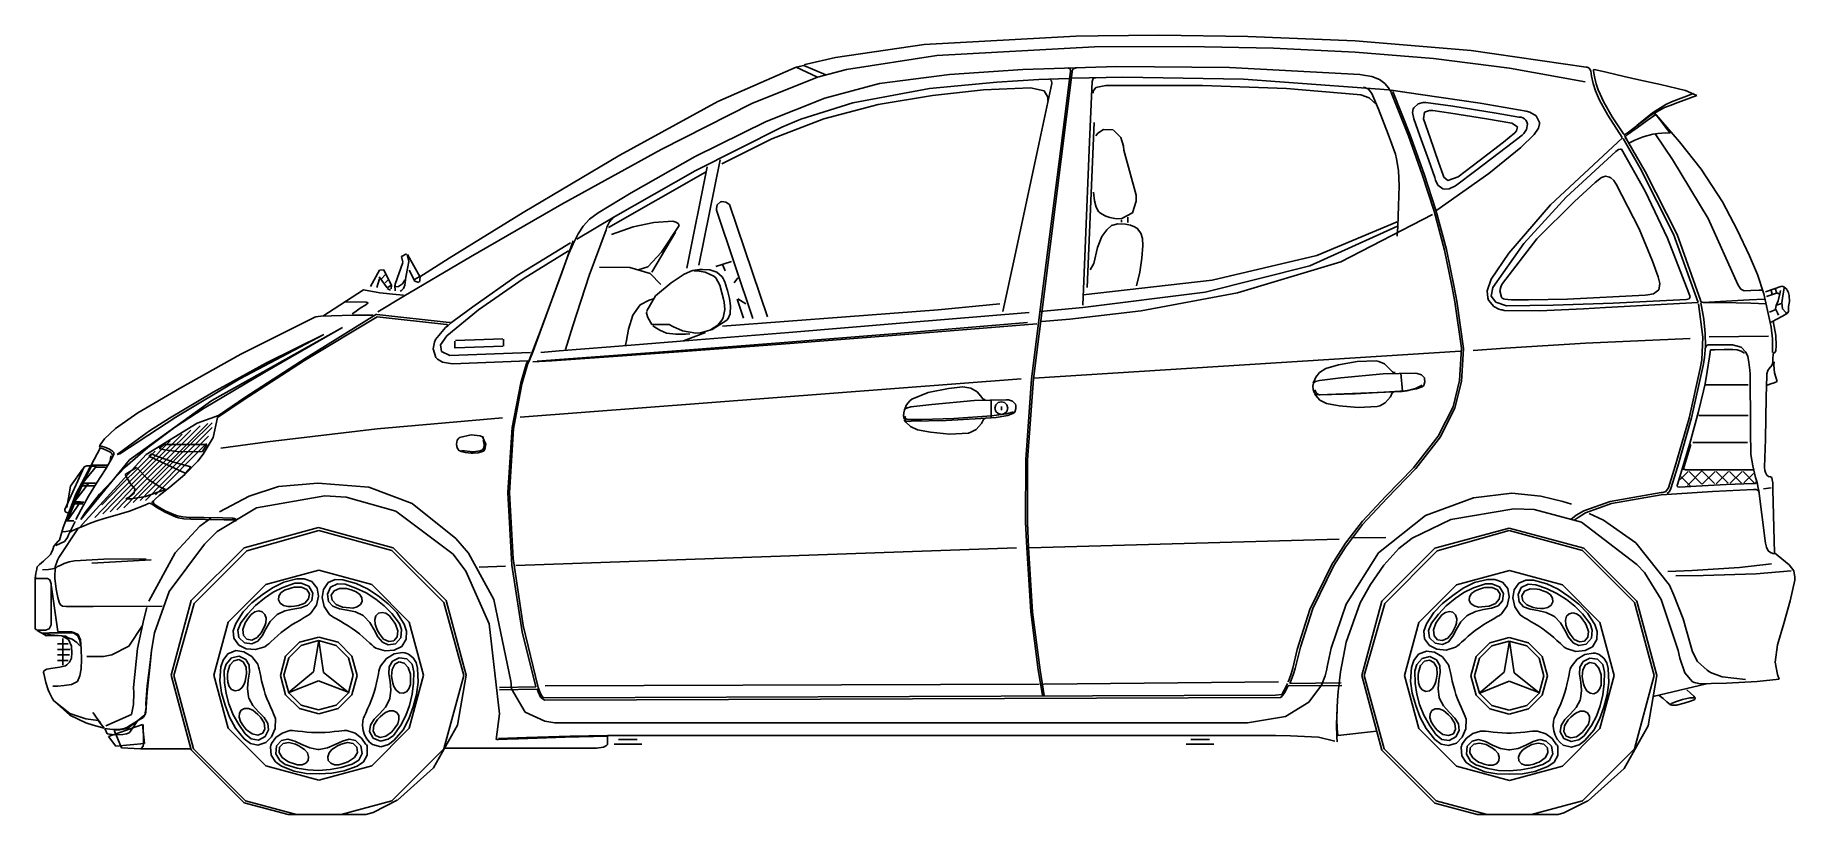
# Model space of a CAD drawing. Extents: x -594 to 2988, y 2000 to 3586.
import ezdxf

# ---------------------------------------------------------------- set-up
doc = ezdxf.new("R2010")
doc.units = 0
doc.header["$LTSCALE"] = 5
doc.header["$MEASUREMENT"] = 0
doc.header["$PDMODE"] = 2
doc.header["$PDSIZE"] = 0.5
doc.layers.add('000_FREI-LASSEN', color=7, linetype='CONTINUOUS')
doc.layers.add('001_HILFSLINIEN', color=7, linetype='CONTINUOUS')

# ---------------------------------------------------------------- blocks, each defined once
blk = doc.blocks.new('MB_A-KLASSE_S_3')
at = {"layer": '001_HILFSLINIEN', "color": 7, "linetype": 'Continuous'}
for p, q in [((1215.9, 1567.3), (1524.7, 1584.1)), ((1524.7, 1584.1), (1570.2, 1585.2)), ((1570.2, 1585.2), (1693.4, 1586.3)), ((1693.4, 1586.3), (1874.3, 1584)), ((1874.3, 1584), (2092.9, 1574.7)), ((975.9, 1527.6), (1034.9, 1541.2)), ((1034.9, 1541.2), (1215.9, 1567.3)), ((1057.4, 1516.3), (1241.8, 1545.2)), ((1241.8, 1545.2), (1562.3, 1562.8)), ((1562.3, 1562.8), (1751.1, 1563.1)), ((1751.1, 1563.1), (1927.1, 1559.9)), ((1927.1, 1559.9), (2093.2, 1552.1)), ((2092.9, 1574.7), (2329.2, 1555)), ((2093.2, 1552.1), (2252.5, 1538.8)), ((2329.2, 1555), (2563.4, 1521.5)), ((795.8, 1451.3), (955.2, 1521)), ((955.2, 1521), (971, 1525)), ((955.2, 1521), (998.3, 1501.1)), ((971, 1525), (971.2, 1525.4)), ((971, 1525), (1015.5, 1505.9)), ((971.2, 1525.4), (972.5, 1526.4)), ((972.5, 1526.4), (975.9, 1527.6)), ((998.3, 1501.1), (1057.4, 1516.3)), ((1124.8, 1488.3), (1267, 1506.4)), ((1267, 1506.4), (1416.7, 1516.5)), ((1416.7, 1516.5), (1607.9, 1522.6)), ((1438, 886.9), (1516.8, 1511.7)), ((1493, 1350.4), (1513.5, 1512.6)), ((1512.9, 1517.8), (1508.2, 1519.6)), ((1513.8, 1514.4), (1512.9, 1517.8)), ((1513.5, 1512.6), (1513.8, 1514.4)), ((1516.8, 1511.7), (1517, 1513.9)), ((1517, 1513.9), (1519.1, 1517.9)), ((1519.1, 1517.9), (1525.2, 1520.1)), ((1607.9, 1522.6), (1837.4, 1520.6)), ((1837.4, 1520.6), (2102.5, 1506.1)), ((2102.5, 1506.1), (2110.3, 1505.2)), ((2110.3, 1505.2), (2127.1, 1502.1)), ((2252.5, 1538.8), (2407.6, 1519)), ((2407.6, 1519), (2561.7, 1491.7)), ((2563.4, 1521.5), (2565.5, 1521.3)), ((2565.5, 1521.3), (2569.6, 1519.4)), ((2569.6, 1519.4), (2572.6, 1513.9)), ((2574.4, 1502.8), (2572.6, 1513.9)), ((2579.1, 1509.2), (2578.1, 1515.1)), ((2578.2, 1515.4), (2579.3, 1516.3)), ((2578.2, 1514.9), (2578.2, 1515.4)), ((2580.8, 1499.1), (2579.1, 1509.2)), ((2579.3, 1516.3), (2583.2, 1516)), ((2583.2, 1516), (2604.1, 1511.1)), ((2604.1, 1511.1), (2640.8, 1502.6)), ((864.8, 1447.2), (998.3, 1501.1)), ((1013.7, 1458.3), (1124.8, 1488.3)), ((1070.2, 1449), (1226.5, 1477.6)), ((1226.5, 1477.6), (1363.9, 1490.8)), ((1232.9, 1463.5), (1336.2, 1474.8)), ((1336.2, 1474.8), (1431.9, 1478.9)), ((1363.9, 1490.8), (1449.5, 1496.3)), ((1431.9, 1478.9), (1459.7, 1473.3)), ((1475.5, 1488.2), (1449.1, 1364.5)), ((1449.5, 1496.3), (1509.4, 1498.4)), ((1459.7, 1473.3), (1467.4, 1460.4)), ((1472, 1496.2), (1473.2, 1495.8)), ((1473.2, 1495.8), (1475.2, 1493.6)), ((1475.2, 1493.6), (1475.5, 1488.2)), ((1517.7, 1499), (1620.3, 1500.6)), ((1552.3, 1369.6), (1557.4, 1492)), ((1557.4, 1492), (1559.5, 1498.2)), ((1559.5, 1498.2), (1563, 1499.6)), ((1559.7, 1472.5), (1565.2, 1479.8)), ((1560, 1468.6), (1559.7, 1472.5)), ((1563, 1499.6), (1564.9, 1499.3)), ((1565.2, 1479.8), (1585.6, 1484.2)), ((1585.6, 1484.2), (1782.6, 1484)), ((1620.3, 1500.6), (1866, 1496.9)), ((1782.6, 1484), (1953.2, 1477.9)), ((1866, 1496.9), (2161.8, 1474.9)), ((1953.2, 1477.9), (2097.4, 1465.9)), ((2109.8, 1480.7), (2113.1, 1480)), ((2113.1, 1480), (2120.3, 1476.5)), ((2120.3, 1476.5), (2127.4, 1467.8)), ((2127.1, 1502.1), (2142.8, 1496.2)), ((2142.8, 1496.2), (2153.2, 1488)), ((2153.2, 1488), (2160.8, 1479.2)), ((2160.8, 1479.2), (2166.2, 1470.5)), ((2166.2, 1474.5), (2226.3, 1465.8)), ((2166.3, 1469.6), (2201.4, 1381.8)), ((2169.9, 1471.8), (2205.3, 1383.2)), ((2577.5, 1488.1), (2574.4, 1502.8)), ((2582.3, 1473.1), (2577.5, 1488.1)), ((2583.5, 1487.4), (2580.8, 1499.1)), ((2590.8, 1454.2), (2582.3, 1473.1)), ((2587.5, 1475.3), (2583.5, 1487.4)), ((2599.5, 1449.8), (2587.5, 1475.3)), ((2640.8, 1502.6), (2670.9, 1495.5)), ((2670.9, 1495.5), (2715, 1485.9)), ((2715, 1485.9), (2765.5, 1473.9)), ((2765.5, 1473.9), (2788.9, 1463.7)), ((595.9, 1342.4), (795.8, 1451.3)), ((680.2, 1353.6), (864.8, 1447.2)), ((894.4, 1410.7), (1013.7, 1458.3)), ((964.8, 1415.4), (1070.2, 1449)), ((1011.4, 1415.9), (1122.1, 1445.1)), ((1122.1, 1445.1), (1232.9, 1463.5)), ((1467.4, 1460.4), (1467.3, 1453.2)), ((2097.4, 1465.9), (2104.9, 1464.8)), ((2104.9, 1464.8), (2121.5, 1458.9)), ((2121.5, 1458.9), (2137.6, 1443.9)), ((2127.4, 1467.8), (2140.5, 1436.1)), ((2140.5, 1436.1), (2160.4, 1384.8)), ((2209.8, 1429.2), (2211.4, 1436.5)), ((2211.4, 1436.5), (2212.8, 1438.7)), ((2212.8, 1438.7), (2221.4, 1446.7)), ((2221.4, 1446.7), (2231.8, 1449.2)), ((2226.3, 1465.8), (2347.6, 1447.7)), ((2231.8, 1449.2), (2236.9, 1449.4)), ((2234.4, 1429.8), (2244.7, 1433.3)), ((2236.9, 1449.4), (2291.8, 1441.7)), ((2244.7, 1433.3), (2251, 1433.1)), ((2251, 1433.1), (2287.9, 1427.4)), ((2291.8, 1441.7), (2380.3, 1427.5)), ((2347.6, 1447.7), (2441.5, 1431.8)), ((2607.5, 1423.3), (2590.8, 1454.2)), ((2616.3, 1420.3), (2599.5, 1449.8)), ((2723.1, 1439.3), (2695, 1423.9)), ((2698.3, 1428.3), (2725.5, 1445)), ((2734.1, 1443.3), (2723.1, 1439.3)), ((2725.5, 1445), (2736.9, 1451)), ((2749.9, 1449.4), (2734.1, 1443.3)), ((2736.9, 1451), (2782.2, 1467.8)), ((2775.5, 1458.8), (2749.9, 1449.4)), ((2788.9, 1463.7), (2775.5, 1458.8)), ((749.4, 1339.3), (894.4, 1410.7)), ((749.8, 1310.4), (926.2, 1399.3)), ((905.3, 1375.6), (1011.4, 1415.9)), ((926.2, 1399.3), (964.8, 1415.4)), ((1561.9, 1408.5), (1547.5, 1072.9)), ((2212.3, 1416.3), (2209.8, 1429.2)), ((2224.8, 1381.7), (2212.3, 1416.3)), ((2232.4, 1416.2), (2234.4, 1429.8)), ((2245.5, 1377.7), (2232.4, 1416.2)), ((2287.9, 1427.4), (2360.5, 1415.9)), ((2360.5, 1415.9), (2412.1, 1407.2)), ((2380.3, 1427.5), (2426.6, 1419.8)), ((2412.1, 1407.2), (2423.5, 1400)), ((2423.5, 1400), (2421.8, 1391.4)), ((2426.6, 1419.8), (2430.9, 1419.2)), ((2430.9, 1419.2), (2434.8, 1418)), ((2434.8, 1418), (2438.2, 1416.1)), ((2438.2, 1416.1), (2440.9, 1413.4)), ((2440.9, 1413.4), (2442.9, 1409.7)), ((2441.5, 1431.8), (2448.4, 1429.7)), ((2444.2, 1405.1), (2442.1, 1394.7)), ((2442.9, 1409.7), (2444.2, 1405.1)), ((2448.4, 1429.7), (2461.3, 1422.5)), ((2461.3, 1422.5), (2468.2, 1408.9)), ((2468.5, 1405.7), (2466.5, 1397)), ((2468.2, 1408.9), (2468.5, 1405.7)), ((2636.7, 1378.4), (2607.5, 1423.3)), ((2639.1, 1385.9), (2616.3, 1420.3)), ((2695, 1423.9), (2646.6, 1386.7)), ((2656.6, 1390.1), (2667.4, 1397.8)), ((2666.4, 1402.7), (2698.3, 1428.3)), ((2667.4, 1397.8), (2687.3, 1412.7)), ((2687.3, 1412.7), (2704.9, 1424.8)), ((2701.9, 1428.7), (2753.4, 1369)), ((2704.9, 1424.8), (2715.1, 1412)), ((2715.1, 1412), (2725, 1399.3)), ((2725, 1399.3), (2734.6, 1386.8)), ((803.6, 1324.2), (905.3, 1375.6)), ((1449.1, 1364.5), (1401.5, 1142.6)), ((1543.4, 1152.5), (1552.3, 1369.6)), ((1564.9, 1381.7), (1569, 1386.7)), ((1569, 1386.7), (1581, 1394.3)), ((1581, 1394.3), (1600.3, 1393.5)), ((1601.5, 1393), (1616.3, 1378.2)), ((1616.3, 1378.2), (1621.5, 1360.8)), ((2160.4, 1384.8), (2175, 1344.2)), ((2201.4, 1381.8), (2229.5, 1302.8)), ((2205.3, 1383.2), (2233.5, 1303.7)), ((2243, 1331.2), (2224.8, 1381.7)), ((2263, 1328), (2245.5, 1377.7)), ((2394.9, 1368.7), (2345.5, 1330.4)), ((2418.5, 1387.3), (2394.9, 1368.7)), ((2433, 1383.2), (2401, 1358.6)), ((2421.8, 1391.4), (2418.5, 1387.3)), ((2457.7, 1384.1), (2430.1, 1357.7)), ((2436.3, 1386.5), (2433, 1383.2)), ((2442.1, 1394.7), (2436.3, 1386.5)), ((2466.5, 1397), (2457.7, 1384.1)), ((2490.6, 1240.8), (2637.3, 1377.4)), ((2638.7, 1376.1), (2673.1, 1315.7)), ((2639.7, 1384.9), (2639.1, 1385.9)), ((2641.9, 1384.1), (2639.7, 1384.9)), ((2644.4, 1377.4), (2641.2, 1383.1)), ((2646.6, 1386.7), (2641.9, 1384.1)), ((2642.7, 1378.7), (2643.2, 1379.9)), ((2643.1, 1378.6), (2642.7, 1378.7)), ((2650.2, 1366.5), (2643.1, 1378.6)), ((2643.2, 1379.9), (2647.2, 1383.6)), ((2646.9, 1372.5), (2644.4, 1377.4)), ((2647.9, 1370.3), (2646.9, 1372.5)), ((2647.2, 1383.6), (2651.1, 1386.4)), ((2683.6, 1308.6), (2647.9, 1370.3)), ((2662.5, 1372.5), (2650.2, 1366.5)), ((2651.1, 1386.4), (2656.6, 1390.1)), ((2679.2, 1379.2), (2662.5, 1372.5)), ((2699, 1384.7), (2679.2, 1379.2)), ((2709.1, 1386.4), (2699, 1384.7)), ((2739.2, 1333.6), (2703.8, 1385.9)), ((2717.3, 1387.2), (2709.1, 1386.4)), ((2725.9, 1387.4), (2717.3, 1387.2)), ((2734.6, 1386.8), (2725.9, 1387.4)), ((2753.4, 1369), (2797.4, 1313.4)), ((399.1, 1225.6), (595.9, 1342.4)), ((478.3, 1242.3), (680.2, 1353.6)), ((619.3, 1265.7), (749.4, 1339.3)), ((800.6, 1332.8), (757.2, 1118.5)), ((1454.9, 1049.3), (1493, 1350.4)), ((1621.5, 1360.8), (1622.1, 1352.3)), ((1622.1, 1352.3), (1647.5, 1260.7)), ((2175, 1344.2), (2177.3, 1334.6)), ((2177.3, 1334.6), (2181.4, 1310.7)), ((2255.1, 1296.9), (2243, 1331.2)), ((2271.7, 1303.3), (2263, 1328)), ((2345.5, 1330.4), (2302.8, 1298.1)), ((2401, 1358.6), (2338.8, 1311.1)), ((2430.1, 1357.7), (2365.5, 1304.7)), ((2522.8, 1256.6), (2624.1, 1349.7)), ((2624.1, 1349.7), (2629.1, 1353.4)), ((2629.1, 1353.4), (2633.5, 1354.4)), ((2633.5, 1354.4), (2635.4, 1354.4)), ((2635.4, 1354.4), (2683.6, 1269.1)), ((2812, 1213.2), (2739.2, 1333.6)), ((572.9, 1195.2), (770.6, 1307.3)), ((582.6, 1215.4), (749.8, 1310.4)), ((773.7, 1318.4), (732.4, 1112)), ((2181.4, 1310.7), (2182.9, 1279.5)), ((2229.5, 1302.8), (2253.7, 1228.2)), ((2233.5, 1303.7), (2257.5, 1229.9)), ((2256.4, 1291.6), (2255.1, 1296.9)), ((2261.3, 1281.2), (2256.4, 1291.6)), ((2365.5, 1304.7), (2259.1, 1229.9)), ((2273.4, 1297.4), (2271.7, 1303.3)), ((2282.1, 1290.3), (2273.4, 1297.4)), ((2302.8, 1298.1), (2282.1, 1290.3)), ((2338.8, 1311.1), (2297.4, 1279.8)), ((2581.9, 1286.6), (2594.5, 1296.5)), ((2594.5, 1296.5), (2602.8, 1299.2)), ((2602.8, 1299.2), (2605.7, 1299)), ((2605.7, 1299), (2608.5, 1298.3)), ((2608.5, 1298.3), (2611.1, 1297.3)), ((2611.1, 1297.3), (2613.4, 1296.1)), ((2613.4, 1296.1), (2619.6, 1290.6)), ((2619.6, 1290.6), (2623.1, 1285.4)), ((2673.1, 1315.7), (2741.5, 1181.1)), ((2748.5, 1180.9), (2683.6, 1308.6)), ((2797.4, 1313.4), (2840.8, 1247.1)), ((551.8, 1225), (619.3, 1265.7)), ((1562.5, 1249.2), (1560.3, 1266.7)), ((1647.5, 1260.7), (1647.1, 1248.2)), ((2182.9, 1279.5), (2181.3, 1238.7)), ((2271.6, 1273.9), (2261.3, 1281.2)), ((2275.1, 1273.2), (2271.6, 1273.9)), ((2284.4, 1273.8), (2275.1, 1273.2)), ((2297.4, 1279.8), (2284.4, 1273.8)), ((2436.3, 1162.2), (2522.8, 1256.6)), ((2539.6, 1248), (2581.9, 1286.6)), ((2623.1, 1285.4), (2624.2, 1283.1)), ((2624.2, 1283.1), (2671.2, 1192.2)), ((2683.6, 1269.1), (2728.7, 1173)), ((249, 1132.4), (399.1, 1225.6)), ((292.5, 1135.4), (478.3, 1242.3)), ((534.6, 1212.1), (551.8, 1225)), ((792.7, 1233.8), (794.5, 1241)), ((792.8, 1230.3), (792.7, 1233.8)), ((866.8, 1009.5), (792.8, 1230.3)), ((794.5, 1241), (801.2, 1246.9)), ((801.2, 1246.9), (802.1, 1247.2)), ((802.1, 1247.2), (803, 1247.5)), ((803, 1247.5), (803.9, 1247.7)), ((803.9, 1247.7), (812.2, 1246.8)), ((812.2, 1246.8), (817.7, 1243.4)), ((817.7, 1243.4), (819.7, 1241.4)), ((819.7, 1241.4), (896.5, 1013.2)), ((1566, 1236.1), (1562.5, 1249.2)), ((1570.9, 1227.5), (1566, 1236.1)), ((1572.3, 1226), (1570.9, 1227.5)), ((1577, 1222.5), (1572.3, 1226)), ((1585.3, 1218.2), (1577, 1222.5)), ((1593.6, 1215.5), (1585.3, 1218.2)), ((1639.8, 1225.1), (1616.8, 1212.7)), ((1647.1, 1248.2), (1639.8, 1225.1)), ((2250.4, 1221.3), (2064, 1124.8)), ((2181.3, 1238.7), (2179.7, 1196.8)), ((2253.7, 1228.2), (2274.7, 1149.1)), ((2257.5, 1229.9), (2278.8, 1149.9)), ((2405.8, 1142.6), (2490.6, 1240.8)), ((2463.1, 1171.8), (2539.6, 1248)), ((2840.8, 1247.1), (2870.9, 1190.4)), ((508.4, 1171.1), (582.6, 1215.4)), ((511.3, 1182), (521.8, 1197.9)), ((521.8, 1197.9), (534.6, 1212.1)), ((533.5, 1096.9), (568.3, 1190.1)), ((568.3, 1190.1), (569.8, 1195.4)), ((569.8, 1195.4), (574.9, 1206.6)), ((574.9, 1206.6), (584.1, 1216.6)), ((579, 1180.7), (623.4, 1196.1)), ((623.4, 1196.1), (665.1, 1205.2)), ((709.4, 1185.5), (661.2, 1104.3)), ((665.1, 1205.2), (704.2, 1208)), ((716.9, 1199), (680.8, 1144.9)), ((704.2, 1208), (710.4, 1206)), ((710.4, 1206), (714.6, 1203)), ((714.6, 1203), (716.9, 1199)), ((1577.7, 1176.9), (1587.5, 1190.1)), ((1587.5, 1190.1), (1597.2, 1198.7)), ((1604, 1213.5), (1593.6, 1215.5)), ((1597.2, 1198.7), (1610, 1202.5)), ((1616.8, 1212.7), (1604, 1213.5)), ((1610, 1202.5), (1625.9, 1201.4)), ((1617.6, 1209.7), (1617.6, 1205.9)), ((1625.9, 1201.4), (1635.8, 1199.8)), ((1630.4, 1215.7), (1630.4, 1205.2)), ((1635.8, 1199.8), (1644.2, 1196.6)), ((1644.2, 1196.6), (1650.8, 1192.1)), ((1650.2, 1192.1), (1656.8, 1183.6)), ((1656.8, 1183.6), (1660.5, 1172.4)), ((2179.4, 1197.6), (2000.9, 1117.2)), ((2178.7, 1206.6), (2015.4, 1137.6)), ((2179.7, 1196.8), (2178.9, 1177.6)), ((2671.2, 1192.2), (2698.6, 1126.3)), ((2872.4, 1079), (2812, 1213.2)), ((2870.9, 1190.4), (2896, 1137.3)), ((387.3, 1096.9), (495.9, 1163.9)), ((399.7, 1090.1), (491.9, 1147.7)), ((478.3, 1102.9), (501.3, 1167.9)), ((492.4, 1142.1), (501, 1161.9)), ((501, 1161.9), (511.3, 1182)), ((1538.6, 1036.6), (1543.4, 1152.5)), ((1561.1, 1121.8), (1568.9, 1154.2)), ((1568.9, 1154.2), (1577.7, 1176.9)), ((1661, 1158.5), (1658.8, 1132.2)), ((1660.5, 1172.4), (1661, 1158.5)), ((2274.7, 1149.1), (2290.1, 1076.5)), ((2278.8, 1149.9), (2294.3, 1077)), ((2373.7, 1072.8), (2436.3, 1162.2)), ((2393.4, 1081), (2463.1, 1171.8)), ((2728.7, 1173), (2772.5, 1061.5)), ((2741.5, 1181.1), (2791.2, 1042.3)), ((2795.9, 1046.9), (2748.5, 1180.9)), ((138.9, 1079.6), (154.5, 1123.6)), ((151.5, 1136.1), (154.5, 1124.1)), ((161.6, 1141.2), (152, 1136.1)), ((156.4, 1055.1), (292.5, 1135.4)), ((164.6, 1115), (160.7, 1093.6)), ((163.1, 1140.2), (166.7, 1125.6)), ((163.6, 1140.2), (189.5, 1093.8)), ((166.7, 1125.6), (164.6, 1115)), ((189.3, 1094.4), (249, 1132.4)), ((419.7, 943.5), (488.9, 1133.1)), ((488.9, 1133.1), (492.4, 1142.1)), ((554.6, 1114.1), (616.3, 1113.2)), ((616.3, 1113.2), (657.9, 1101.5)), ((653, 1114.8), (633.5, 1108.8)), ((680.8, 1144.9), (653, 1114.8)), ((791.9, 1115.6), (823.4, 1125.8)), ((805.8, 1118.4), (810.4, 1106.4)), ((1401.5, 1142.6), (1376, 1023.8)), ((1553.6, 1109), (1561.1, 1121.8)), ((1658.8, 1132.2), (1654.5, 1103.8)), ((2000.9, 1117.2), (1787.7, 1063.4)), ((2015.4, 1137.6), (1802.3, 1087.9)), ((2064, 1124.8), (1853.9, 1061.6)), ((2370.2, 1089.6), (2405.8, 1142.6)), ((2698.6, 1126.3), (2710.1, 1094.6)), ((2896, 1137.3), (2906.4, 1113.8)), ((2906.4, 1113.8), (2912.4, 1099.2)), ((88.9, 1074.5), (107.1, 1108.4)), ((107.1, 1090.2), (101.6, 1073)), ((122.3, 1072), (106.1, 1094.3)), ((107.1, 1108.4), (115.7, 1108.9)), ((110.7, 1090.7), (118.3, 1098.8)), ((115.7, 1108.9), (131.4, 1076.6)), ((118.3, 1082.1), (123.8, 1087.7)), ((130.4, 1077.6), (123.8, 1073)), ((131.4, 1076.6), (130.9, 1070)), ((138.2, 1077.6), (138.9, 1065.9)), ((138.5, 1077.5), (138.9, 1079.6)), ((139.6, 1074.4), (138.5, 1077.5)), ((145.9, 1075), (139.6, 1074.4)), ((153.6, 1080.2), (145.9, 1075)), ((157.2, 1085.7), (153.6, 1080.2)), ((158.6, 1077.6), (156.1, 1070.8)), ((158.1, 1088.2), (157.2, 1085.7)), ((160.7, 1093.6), (158.6, 1077.6)), ((178.8, 1085.7), (167.2, 1107.9)), ((178.3, 1089.2), (187.9, 1094.3)), ((186.9, 1083.1), (178.8, 1085.7)), ((189.5, 1093.8), (188.4, 1083.6)), ((296.8, 1033.7), (387.3, 1096.9)), ((308.8, 1027.4), (399.7, 1090.1)), ((433.7, 983.4), (478.3, 1102.9)), ((500.3, 994.6), (533.5, 1096.9)), ((657.9, 1101.5), (679.4, 1078.9)), ((668.6, 1055.9), (700.6, 1082.6)), ((700.6, 1082.6), (727.2, 1100.1)), ((727.2, 1100.1), (744.4, 1107.4)), ((744.4, 1107.4), (758.4, 1109.4)), ((746.5, 1106.4), (753.7, 1106.5)), ((753.7, 1106.5), (770, 1104.3)), ((758.4, 1109.4), (764.2, 1109.4)), ((764.2, 1109.4), (779.1, 1108.5)), ((770, 1104.3), (787.5, 1096.2)), ((779.1, 1108.5), (793.6, 1104.2)), ((787.5, 1096.2), (791.5, 1092.2)), ((791.5, 1092.2), (800, 1077.7)), ((793.6, 1104.2), (804.7, 1094.8)), ((800, 1077.7), (807.3, 1049.2)), ((804.7, 1094.8), (806.8, 1091.1)), ((806.8, 1091.1), (808.9, 1086.9)), ((808.9, 1086.9), (810.9, 1082.1)), ((810.9, 1081.3), (815.6, 1066.5)), ((836.3, 1092.5), (828.9, 1082.3)), ((1802.3, 1087.9), (1539.5, 1057.6)), ((1654.5, 1103.8), (1648.1, 1076.1)), ((2290.1, 1076.5), (2296.3, 1043.9)), ((2294.3, 1077), (2300.2, 1045.1)), ((2362, 1065.9), (2370.2, 1089.6)), ((2387.5, 1065.9), (2390.7, 1076.5)), ((2390.7, 1076.5), (2393.4, 1081)), ((2710.1, 1094.6), (2713.3, 1081.1)), ((2713.3, 1081.1), (2712.2, 1071.6)), ((2874, 1075.7), (2872.4, 1079)), ((2878.4, 1069.5), (2874, 1075.7)), ((2912.4, 1099.2), (2925.3, 1059.7)), ((2928.3, 1064.3), (2961.5, 1075.2)), ((2961.5, 1075.2), (2965.7, 1074.2)), ((-8.3, 1014.5), (74.5, 1068.3)), ((37.2, 1043.7), (79.5, 1042.8)), ((74.5, 1068.3), (107.9, 1062)), ((83.7, 1041.3), (79.1, 1037.7)), ((79.5, 1042.8), (81.7, 1042.6)), ((81.7, 1042.6), (83.7, 1041.3)), ((103.5, 1023.4), (156.4, 1055.1)), ((107.9, 1062), (141.1, 1058.3)), ((122.8, 1071), (129.4, 1067.5)), ((141.1, 1058.3), (156.1, 1057.1)), ((151.5, 1066.8), (149, 1065.4)), ((156.1, 1070.8), (151.5, 1066.8)), ((637.8, 1037.5), (655.9, 1047.3)), ((651.4, 1025.2), (668.6, 1055.9)), ((655.9, 1047.3), (664.6, 1049.8)), ((807.3, 1049.2), (808.6, 1042.7)), ((808.6, 1042.7), (809.6, 1027.7)), ((815.6, 1066.5), (819.3, 1050.5)), ((819.3, 1050.5), (821.8, 1035.4)), ((847.8, 1010.1), (834.9, 1049.3)), ((852.9, 1039.8), (836.3, 1049.9)), ((1243.9, 1027.5), (1369.5, 1039.8)), ((1434.4, 887.2), (1454.9, 1049.3)), ((1787.7, 1063.4), (1538.6, 1032.1)), ((1853.9, 1061.6), (1657.5, 1025)), ((2296.3, 1043.9), (2309.4, 949)), ((2300.2, 1045.1), (2313.5, 948.5)), ((2362.9, 1051.8), (2362, 1065.9)), ((2364.9, 1047), (2362.9, 1051.8)), ((2375.3, 1034.1), (2364.9, 1047)), ((2370.3, 1055.1), (2373.7, 1072.8)), ((2379.4, 1042.7), (2370.3, 1055.1)), ((2401, 1035.8), (2379.4, 1042.7)), ((2391.2, 1053.1), (2387.5, 1065.9)), ((2391.2, 1052.6), (2391.2, 1053.1)), ((2392.1, 1051.4), (2391.2, 1052.6)), ((2395.1, 1049.9), (2392.1, 1051.4)), ((2398, 1048.8), (2394.4, 1049.9)), ((2403.6, 1048.1), (2398, 1048.8)), ((2411.5, 1047.8), (2403.6, 1048.1)), ((2445.7, 1047.4), (2411.5, 1047.8)), ((2525.6, 1049), (2445.7, 1047.4)), ((2618.7, 1041.2), (2496.5, 1037)), ((2683.7, 1057.4), (2525.6, 1049)), ((2791.2, 1042.3), (2602.7, 1032.3)), ((2767.6, 1048.3), (2618.7, 1041.2)), ((2688.9, 1057.6), (2683.7, 1057.4)), ((2700.2, 1060.2), (2688.9, 1057.6)), ((2711, 1068.1), (2700.2, 1060.2)), ((2712.2, 1071.6), (2711, 1068.1)), ((2773.3, 1049.4), (2767.6, 1048.3)), ((2772.5, 1061.5), (2775, 1053.8)), ((2775, 1053.8), (2773.3, 1049.4)), ((2792.1, 1039.3), (2801, 971.6)), ((2796, 1045.6), (2795.9, 1046.9)), ((2797.5, 1043.4), (2796, 1045.6)), ((2796.9, 1041.6), (2803.1, 1008.6)), ((2802, 1042.4), (2797.5, 1043.4)), ((2837, 1044.4), (2802, 1042.4)), ((2838.1, 1042), (2802, 1042.4)), ((2895.2, 1047.5), (2837, 1044.4)), ((2898.3, 1040.6), (2838.1, 1042)), ((2885.2, 1066.2), (2878.4, 1069.5)), ((2898.6, 1066.5), (2885.2, 1066.2)), ((2925.8, 1049.1), (2895.2, 1047.5)), ((2930, 1039.8), (2898.3, 1040.6)), ((2915.3, 1067.2), (2898.6, 1066.5)), ((2923.6, 1067.5), (2915.3, 1067.2)), ((2925.3, 1059.7), (2937.7, 1001.7)), ((2930.7, 1054.5), (2950.9, 1061)), ((2939.7, 1066.7), (2942, 1059.4)), ((2948.6, 1069.7), (2950.9, 1062.3)), ((2950, 1036), (2954.6, 1045.7)), ((2950.9, 1061), (2952, 1061.5)), ((2950.9, 1036.8), (2961.1, 1040.1)), ((2952, 1061.5), (2954, 1061.5)), ((2954, 1061.5), (2955.3, 1059.2)), ((2954.6, 1045.7), (2957.9, 1059.6)), ((2957.9, 1059.6), (2959.1, 1066.7)), ((2961.5, 1041.9), (2964, 1055.9)), ((2963.4, 1029.7), (2961.5, 1041.9)), ((2964, 1055.9), (2965.9, 1067.3)), ((2965.7, 1074.2), (2969.3, 1071.5)), ((2965.9, 1067.3), (2966.7, 1072)), ((2969.3, 1071.5), (2970.9, 1070)), ((2970.9, 1070), (2972.1, 1068.2)), ((2972.1, 1068.2), (2973.1, 1066.5)), ((2973.1, 1066.5), (2974, 1064.7)), ((2975.2, 1061.9), (2974, 1064.7)), ((2976, 1059.2), (2975.2, 1061.9)), ((2977.1, 1044.1), (2975.5, 1034)), ((2976.7, 1056.4), (2976, 1059.2)), ((2976.7, 1056.4), (2977.1, 1044.1)), ((-175.1, 936.8), (-24.6, 1012.3)), ((-45.8, 924.5), (102.1, 1013.4)), ((-42.5, 929.9), (101.1, 1018.7)), ((-24.6, 1012.3), (-22.6, 1012.9)), ((-22.6, 1012.9), (-17.9, 1014)), ((-17.9, 1014), (-12.7, 1014.5)), ((-12.7, 1014.5), (9.3, 1015.4)), ((9.3, 1015.4), (51.8, 1016.8)), ((56.5, 1022.7), (51.6, 1019)), ((51.8, 1016.8), (94.3, 1016.8)), ((67.4, 1030.6), (56.5, 1022.7)), ((79.1, 1037.7), (67.4, 1030.6)), ((248.5, 1001.6), (101.4, 1018.1)), ((102.1, 1013.4), (243.6, 997.7)), ((244.3, 974.5), (308.8, 1027.4)), ((253.6, 1001.4), (259, 1005.7)), ((259, 1005.7), (296.8, 1033.7)), ((614.1, 988.2), (622.4, 1016.5)), ((622.4, 1016.5), (637.8, 1037.5)), ((650.7, 1020.3), (651.2, 1024)), ((652.9, 1011.7), (650.7, 1020.3)), ((661.6, 997.3), (652.9, 1011.7)), ((813.9, 1006.2), (784.3, 987.1)), ((803.9, 1006.2), (795.7, 995.9)), ((806.4, 1011.1), (803.9, 1006.2)), ((805, 994.1), (1056.4, 1013.2)), ((809.6, 1027.7), (806.4, 1011.1)), ((816.6, 1009.6), (813.9, 1006.2)), ((821, 1019.4), (816.6, 1009.6)), ((821.8, 1035.4), (821, 1019.4)), ((1056.4, 1013.2), (1243.9, 1027.5)), ((1174.7, 1000.9), (1429.4, 1022.2)), ((1538.6, 1032.1), (1452.1, 1024.1)), ((1512.2, 1008), (1455.4, 1003.9)), ((1657.5, 1025), (1512.2, 1008)), ((2385.9, 1028.7), (2375.3, 1034.1)), ((2390.7, 1027.5), (2385.9, 1028.7)), ((2392.4, 1027.1), (2390.7, 1027.5)), ((2394.4, 1026.7), (2392.4, 1027.1)), ((2396.8, 1026.3), (2394.4, 1026.7)), ((2468.1, 1025.4), (2396.8, 1026.3)), ((2496.5, 1037), (2401, 1035.8)), ((2558.3, 1029.5), (2468.1, 1025.4)), ((2602.7, 1032.3), (2558.3, 1029.5)), ((2803.1, 1008.6), (2805.8, 979.2)), ((2936.5, 1022.7), (2949.2, 1028.3)), ((2937.7, 1001.7), (2943.8, 1004.3)), ((2950.3, 1007.5), (2943.8, 1004.3)), ((2943.8, 1004.3), (2949.4, 975.2)), ((2949, 1029.3), (2950, 1036)), ((2952.6, 1020.9), (2949, 1029.3)), ((2963.3, 1014.4), (2950.3, 1007.5)), ((2955.1, 1016.8), (2952.6, 1020.9)), ((2973.3, 1020.8), (2963.3, 1014.4)), ((2969.6, 1021.8), (2963.4, 1029.7)), ((2973.2, 1018.9), (2969.6, 1021.8)), ((2974, 1021.6), (2973.3, 1020.8)), ((2975.2, 1023.9), (2974, 1021.6)), ((2975.5, 1034), (2975, 1027.9)), ((2975, 1027.9), (2975.2, 1023.9)), ((-234.4, 843.1), (31.8, 991.7)), ((-6.3, 976.9), (-177.2, 886.7)), ((-123.4, 919.2), (-6.3, 976.9)), ((31.8, 991.7), (-16.1, 964.4)), ((221.2, 967), (241.5, 991.4)), ((231.3, 955.8), (244.3, 974.5)), ((241.5, 991.4), (245.8, 995)), ((243.6, 997.7), (244.4, 997.4)), ((244.4, 997.4), (245.5, 996)), ((245.5, 996), (244.4, 993)), ((245.8, 995), (253.6, 1001.4)), ((248.9, 1001.7), (248.5, 1001.6)), ((249.9, 1001.7), (248.9, 1001.7)), ((251.3, 1002), (249.9, 1001.7)), ((261.8, 964.9), (358.3, 968.4)), ((359.4, 967.8), (359.4, 953.6)), ((408.2, 916.1), (433.7, 983.4)), ((485.5, 946.3), (500.3, 994.6)), ((609.5, 964.8), (614.1, 988.2)), ((696.3, 997.8), (661.6, 997.3)), ((667.4, 992.3), (663.3, 995.1)), ((677.7, 986.1), (667.4, 992.3)), ((691.5, 980.1), (677.7, 986.1)), ((710.2, 977.6), (691.5, 980.1)), ((703.9, 993.1), (696.3, 997.8)), ((723.7, 984.3), (703.9, 993.1)), ((729.6, 978), (710.2, 977.6)), ((750.9, 979.6), (723.7, 984.3)), ((770.8, 981.3), (725.8, 964.3)), ((738.6, 978.7), (729.6, 978)), ((736.8, 964.9), (939.9, 981.5)), ((760.6, 980.4), (750.9, 979.6)), ((784.3, 987.1), (760.6, 980.4)), ((795.7, 995.9), (780.9, 986.3)), ((921.7, 960.1), (1159.9, 979.1)), ((933.3, 958), (1176.6, 977)), ((939.9, 981.5), (1174.7, 1000.9)), ((1159.9, 979.1), (1426.3, 1001.3)), ((1176.6, 977), (1445, 999.1)), ((2562.1, 959.8), (2775.4, 969.3)), ((2801, 971.6), (2798.7, 925.3)), ((2805.8, 979.2), (2806, 954)), ((2813.5, 972.7), (2934.6, 974)), ((2937.7, 1001.7), (2939.7, 991.8)), ((2939.7, 991.8), (2942.8, 968.4)), ((2942.8, 968.4), (2942.5, 940.5)), ((2949.4, 975.2), (2950.1, 954.2)), ((-300, 867.5), (-175.1, 936.8)), ((-16.1, 964.4), (-126.6, 900.5)), ((216.1, 947.9), (218.6, 961.5)), ((221.8, 930.6), (216.1, 947.9)), ((218.6, 961.5), (221.2, 967)), ((233.3, 942.5), (231.3, 955.8)), ((250.1, 934.6), (233.3, 942.5)), ((414.3, 940.3), (250.1, 934.6)), ((260.1, 963.8), (260.1, 949.6)), ((261.8, 949.9), (358.3, 953.4)), ((411.1, 921.2), (419.7, 943.5)), ((435.5, 940.6), (472.9, 943.6)), ((464.8, 925.6), (565.3, 933)), ((472.9, 943.6), (577.2, 952)), ((563.4, 931), (725.3, 942.6)), ((565.3, 933), (720.6, 944.6)), ((577.2, 952), (736.8, 964.9)), ((608, 955.1), (609.5, 964.8)), ((720.6, 944.6), (921.7, 960.1)), ((725.3, 942.6), (933.3, 958)), ((1438.7, 888.4), (2307.9, 943.2)), ((2309.4, 949), (2305.6, 883.3)), ((2313.5, 948.5), (2309.4, 881.7)), ((2333.2, 944.8), (2398.5, 949.5)), ((2398.5, 949.5), (2562.1, 959.8)), ((2806, 954), (2804.3, 929.9)), ((2806, 950.3), (2808.1, 954.7)), ((2808.1, 954.7), (2811.9, 956)), ((2810, 902), (2814.3, 931.6)), ((2811.9, 956), (2813.9, 956)), ((2813.9, 956), (2861, 956)), ((2814.3, 931.6), (2816.3, 945.9)), ((2816.3, 945.9), (2825.2, 946.2)), ((2825.2, 946.2), (2844.3, 946.8)), ((2844.3, 946.8), (2862.1, 946.8)), ((2861, 956), (2878.9, 951.1)), ((2862.1, 946.8), (2870.6, 945.8)), ((2870.6, 945.8), (2878.9, 943.4)), ((2878.9, 951.1), (2888.5, 941)), ((2878.9, 943.4), (2886, 939.4)), ((2888.5, 941), (2892.3, 932.6)), ((2892.3, 932.6), (2894.4, 920.9)), ((2943.8, 935.6), (2943.7, 929.2)), ((2945.3, 939.2), (2943.8, 938.3)), ((2943.8, 938.3), (2943.8, 935.6)), ((2948.1, 941.5), (2945.3, 939.2)), ((2949.6, 944.5), (2948.1, 941.5)), ((2950.1, 954.2), (2949.6, 944.5)), ((-126.6, 900.5), (-250.2, 827.4)), ((-232, 859.8), (-123.4, 919.2)), ((-170.3, 843.7), (-45.8, 924.5)), ((-167, 848.6), (-42.5, 929.9)), ((224.8, 927.2), (221.8, 930.6)), ((235.2, 920.9), (224.8, 927.2)), ((255.2, 917.7), (235.2, 920.9)), ((408.6, 923.7), (255.2, 917.7)), ((405.7, 916.3), (394.4, 878.5)), ((396.5, 875.8), (408.2, 916.1)), ((407.1, 919.4), (405.7, 916.3)), ((408, 921.4), (407.1, 919.4)), ((408.6, 922.5), (408, 921.4)), ((419, 921.2), (457.8, 923.8)), ((428.1, 923), (464.8, 925.6)), ((457.8, 923.8), (563.4, 931)), ((2013.4, 890.4), (2020.5, 900.1)), ((2020.5, 900.1), (2033.4, 908.1)), ((2033.4, 908.1), (2059.2, 915.1)), ((2059.2, 915.1), (2097.2, 922.2)), ((2063.9, 888.7), (2150, 896.8)), ((2097.2, 922.2), (2135.9, 923.3)), ((2135.9, 923.3), (2141.1, 922.3)), ((2141.1, 922.3), (2152.6, 917.6)), ((2150, 896.8), (2215, 898.4)), ((2152.6, 917.6), (2164.4, 906.2)), ((2164.4, 906.2), (2168.3, 902)), ((2168.3, 902), (2169.1, 901.3)), ((2169.1, 901.3), (2171.3, 900)), ((2171.3, 900), (2174.7, 899.5)), ((2186.1, 898.2), (2189.3, 861.9)), ((2215, 898.4), (2219.4, 897.9)), ((2219.4, 897.9), (2227.9, 895.3)), ((2795.6, 908.2), (2773, 807.1)), ((2800.4, 907.6), (2778, 807.3)), ((2798.7, 925.3), (2795.6, 908.2)), ((2801.8, 914), (2800.4, 907.6)), ((2804.3, 929.9), (2801.8, 914)), ((2805.4, 877), (2810, 902)), ((2894.4, 920.9), (2896.5, 904.8)), ((2896.5, 904.8), (2897.5, 896.7)), ((2897.5, 896.7), (2897.9, 790.1)), ((2931.3, 897), (2931.1, 894)), ((2933.1, 903.6), (2931.3, 897)), ((2938.1, 910.4), (2933.1, 903.6)), ((2939.4, 911.6), (2938.1, 910.4)), ((2941.8, 915.3), (2939.4, 911.6)), ((2943.4, 921.5), (2941.8, 915.3)), ((2943.7, 929.2), (2943.4, 921.5)), ((2945.6, 914.7), (2945.9, 921.5)), ((2946.8, 899), (2945.6, 914.7)), ((2952.4, 881.4), (2946.8, 899)), ((-384.8, 817.4), (-300, 867.5)), ((-320.6, 807.1), (-232, 859.8)), ((-177.2, 886.7), (-308, 808.9)), ((394.4, 878.5), (377, 787.9)), ((379.9, 784.8), (396.5, 875.8)), ((393.1, 809.1), (1413.2, 886.9)), ((1224.1, 859.4), (1265.3, 867.2)), ((1265.3, 867.2), (1294.7, 870.5)), ((1294.7, 870.5), (1310.8, 868.1)), ((1310.8, 868.1), (1323.5, 860.2)), ((1323.5, 860.2), (1330.8, 851.5)), ((1422.5, 722.8), (1434.4, 887.2)), ((1426, 721.8), (1438, 886.9)), ((2007.1, 871.7), (2008.1, 878.1)), ((2007.9, 865.3), (2007.1, 871.7)), ((2007.9, 878.3), (2011.2, 885.7)), ((2009.8, 859), (2007.9, 865.3)), ((2008.1, 878.1), (2008.7, 879.2)), ((2008.7, 879.2), (2012.3, 881.5)), ((2011.2, 885.7), (2011, 885.7)), ((2011.2, 885.7), (2013.4, 890.4)), ((2014.7, 857.8), (2011.3, 864.2)), ((2012.3, 881.5), (2020.8, 883.8)), ((2189, 861.3), (2020.1, 854.5)), ((2020.8, 883.8), (2063.9, 888.7)), ((2163.1, 860.4), (2093, 856.5)), ((2194.8, 862.6), (2163.1, 860.4)), ((2171.6, 860.4), (2169.5, 858.9)), ((2175, 861.2), (2171.6, 860.4)), ((2198.2, 862.8), (2189, 861.3)), ((2218.3, 866.3), (2194.8, 862.6)), ((2216.3, 867.2), (2198.2, 862.8)), ((2229.3, 873.9), (2216.3, 867.2)), ((2229.7, 870.9), (2218.3, 866.3)), ((2227.9, 895.3), (2234, 889.2)), ((2232.7, 873.2), (2229.7, 870.9)), ((2234.8, 880.5), (2232.7, 873.2)), ((2234, 889.2), (2234.5, 886.6)), ((2234.5, 886.6), (2234.8, 880.5)), ((2305.6, 883.3), (2292.4, 829.6)), ((2309.4, 881.7), (2296.3, 828)), ((2792.4, 820.6), (2802.4, 862.3)), ((2802.4, 862.3), (2805.4, 877)), ((2893.4, 874.8), (2806.2, 874.8)), ((2931.1, 894), (2930.1, 849.8)), ((2932.2, 873.7), (2934.1, 874.8)), ((2934.1, 874.8), (2939, 876.9)), ((2939, 876.9), (2946, 878.5)), ((2946, 878.5), (2952.4, 881.4)), ((-402.1, 721.8), (-234.4, 843.1)), ((-250.2, 827.4), (-310.1, 788.1)), ((-222.6, 808.4), (-170.3, 843.7)), ((-221.1, 812.4), (-167, 848.6)), ((1174.1, 817.7), (1175.8, 824)), ((1175.8, 824), (1179.8, 834.2)), ((1175.8, 824), (1176.5, 825.1)), ((1176.5, 825.1), (1180, 827.5)), ((1179.8, 834.2), (1186.7, 842.4)), ((1180, 827.5), (1188.6, 829.8)), ((1186.7, 842.4), (1190.3, 845.7)), ((1188.6, 829.8), (1231.6, 834.7)), ((1190.3, 845.7), (1224.1, 859.4)), ((1231.6, 834.7), (1317.7, 842.8)), ((1317.7, 842.8), (1382.8, 844.4)), ((1330.8, 851.5), (1335, 846.3)), ((1335, 846.3), (1338.5, 844.6)), ((1338.5, 844.6), (1340.1, 844.4)), ((1352.4, 844.1), (1352.4, 807.6)), ((1359.9, 827.2), (1361.7, 833.7)), ((1361.7, 820.7), (1359.9, 827.2)), ((1361.7, 833.7), (1366.3, 838.4)), ((1366.3, 838.4), (1372.9, 840.1)), ((1372.9, 840.1), (1379.4, 838.4)), ((1372.9, 830.3), (1372.9, 823.2)), ((1379.4, 838.4), (1384.1, 833.7)), ((1382.8, 844.4), (1387.1, 843.9)), ((1384.1, 833.7), (1385.8, 827.2)), ((1385.8, 827.2), (1384.1, 820.7)), ((1387.1, 843.9), (1395.6, 841.2)), ((1395.6, 841.2), (1401.7, 835.1)), ((1402.5, 826.4), (1400.4, 819.1)), ((1401.7, 835.1), (1402.2, 832.5)), ((1402.2, 832.5), (1402.5, 826.4)), ((2013.9, 855.1), (2009.8, 859)), ((2012.9, 852.8), (2010.3, 857.3)), ((2021, 843.7), (2012.9, 852.8)), ((2019.1, 854.4), (2013.9, 855.1)), ((2018.3, 855), (2014.7, 857.8)), ((2020.1, 854.5), (2018.3, 855)), ((2021.7, 854.6), (2019.1, 854.4)), ((2034.5, 836.9), (2021, 843.7)), ((2093, 856.5), (2021.7, 854.6)), ((2060.8, 832.1), (2034.5, 836.9)), ((2099.3, 828.3), (2060.8, 832.1)), ((2138, 830.7), (2099.3, 828.3)), ((2143.1, 832.1), (2138, 830.7)), ((2154.2, 837.8), (2143.1, 832.1)), ((2164.8, 850.1), (2154.2, 837.8)), ((2168.8, 858.1), (2164.8, 850.1)), ((2169.5, 858.9), (2168.8, 858.1)), ((2292.4, 829.6), (2262.2, 770.2)), ((2296.3, 828), (2266.7, 769)), ((2930.1, 849.8), (2928.2, 764)), ((-430.2, 786), (-384.8, 817.4)), ((-308, 808.9), (-421.9, 734.1)), ((-368.4, 733.2), (-264.6, 796.6)), ((-310.1, 788.1), (-364.7, 747)), ((-361.2, 781), (-320.6, 807.1)), ((-257.9, 791.3), (-309.8, 739.8)), ((-242.7, 795.9), (-292.4, 746.7)), ((-233.7, 797.2), (-278.2, 753.2)), ((-233.9, 788.1), (-274.6, 747.2)), ((-264.6, 796.6), (-221.1, 812.4)), ((-231.8, 767.4), (-222.6, 808.4)), ((102.3, 785.4), (357.1, 807.2)), ((1173.8, 811.3), (1174.1, 817.7)), ((1175.1, 805), (1173.8, 811.3)), ((1178.3, 798.5), (1174.9, 803)), ((1180, 800.8), (1175.4, 804.6)), ((1176.8, 809.3), (1177.6, 810.9)), ((1177.2, 806.2), (1176.8, 809.3)), ((1182.7, 803.8), (1177.2, 806.2)), ((1187.9, 789.6), (1178.3, 798.5)), ((1186.3, 800.2), (1180, 800.8)), ((1211.2, 803.9), (1182.7, 803.8)), ((1189.5, 800.5), (1186.3, 800.2)), ((1202.2, 782.8), (1187.9, 789.6)), ((1260.7, 802.4), (1189.5, 800.5)), ((1254.2, 805.4), (1211.2, 803.9)), ((1276.4, 806.4), (1254.2, 805.4)), ((1330.9, 806.3), (1260.7, 802.4)), ((1352.7, 811.5), (1276.4, 806.4)), ((1332.6, 796.1), (1321.9, 783.8)), ((1362.5, 808.5), (1330.9, 806.3)), ((1336.5, 804.1), (1332.6, 796.1)), ((1337.2, 804.9), (1336.5, 804.1)), ((1339.3, 806.4), (1337.2, 804.9)), ((1342.7, 807.2), (1339.3, 806.4)), ((1362.9, 812.7), (1352.7, 811.5)), ((1366.3, 816), (1361.7, 820.7)), ((1386, 812.3), (1362.5, 808.5)), ((1383.1, 815.7), (1362.9, 812.7)), ((1372.9, 814.3), (1366.3, 816)), ((1379.4, 816), (1372.9, 814.3)), ((1384.1, 820.7), (1379.4, 816)), ((1397.6, 819.9), (1383.1, 815.7)), ((1397.4, 816.9), (1386, 812.3)), ((1400.4, 819.1), (1397.4, 816.9)), ((2773, 807.1), (2744.7, 708.9)), ((2778, 807.3), (2749.8, 709.2)), ((2774.4, 755.6), (2792.4, 820.6)), ((2893.3, 812.4), (2792.6, 812.4)), ((2897.9, 790.1), (2898.1, 769)), ((-463, 747.7), (-461.4, 752.7)), ((-461.4, 752.7), (-452.7, 764.5)), ((-452.7, 764.5), (-430.2, 786)), ((-427, 732.6), (-391.4, 759.6)), ((-391.4, 759.6), (-361.2, 781)), ((-318.9, 760.5), (-364, 715.5)), ((-245.1, 755.1), (-348.8, 650.8)), ((-278.2, 753.2), (-344.5, 686.7)), ((-294.7, 774.2), (-342.2, 727.5)), ((-341.8, 745.1), (-331.2, 753.1)), ((-331.2, 753.1), (-244.9, 753.1)), ((-277.1, 782.2), (-326.7, 733.5)), ((-241.3, 770.2), (-276.7, 734)), ((-244.9, 753.1), (-253.7, 738.9)), ((-252, 733.3), (-231.8, 767.4)), ((-216.4, 745.9), (-120.8, 758.8)), ((-120.8, 758.8), (102.3, 785.4)), ((263.8, 754), (265.2, 762)), ((264.2, 749.3), (263.8, 754)), ((265.2, 762), (268.3, 766.1)), ((268.3, 766.1), (270, 767.3)), ((270, 767.3), (293.8, 773.2)), ((293.8, 773.2), (311.9, 770.7)), ((311.9, 770.7), (319.2, 767.8)), ((317.3, 767.8), (323.4, 753.6)), ((318.2, 761.5), (319.7, 753)), ((319.7, 753), (319.6, 746.2)), ((323.4, 753.6), (321.3, 743.3)), ((377, 787.9), (368, 655.3)), ((371.5, 655.3), (379.9, 784.8)), ((1228.6, 778), (1202.2, 782.8)), ((1267, 774.3), (1228.6, 778)), ((1305.7, 776.6), (1267, 774.3)), ((1310.8, 778), (1305.7, 776.6)), ((1321.9, 783.8), (1310.8, 778)), ((2262.2, 770.2), (2211.6, 705.7)), ((2266.7, 769), (2216.4, 704.2)), ((2749.3, 671.8), (2774.4, 755.6)), ((2776.8, 753), (2761, 701.7)), ((2891.9, 757), (2780.7, 757)), ((2898.1, 769), (2898.3, 744.8)), ((2928.2, 764), (2926.7, 707.1)), ((-461.4, 745.6), (-511, 651.8)), ((-500.9, 600.6), (-402.1, 721.8)), ((-491.8, 598), (-368.4, 733.2)), ((-460.9, 745.9), (-463, 747.7)), ((-461.4, 750.5), (-451.9, 747.7)), ((-459.2, 745.6), (-460.9, 745.9)), ((-454.3, 743.5), (-459.2, 745.6)), ((-447.9, 740.7), (-454.3, 743.5)), ((-451.9, 747.7), (-442.6, 743.5)), ((-439.7, 721.2), (-451.3, 701.8)), ((-442.1, 738), (-447.9, 740.7)), ((-441.4, 719.8), (-443.1, 715.4)), ((-442.6, 743.5), (-436.3, 739.8)), ((-438.7, 735.4), (-442.1, 738)), ((-440.5, 724.6), (-441.4, 719.8)), ((-440.2, 730.1), (-440.5, 724.6)), ((-435, 730.1), (-439.7, 721.2)), ((-437.6, 732.7), (-438.7, 735.4)), ((-437.5, 731.5), (-437.6, 732.7)), ((-436.3, 739.8), (-434, 736.7)), ((-434.1, 733.2), (-435, 730.1)), ((-434, 736.7), (-434.1, 733.2)), ((-421.9, 734.1), (-427, 732.6)), ((-364.7, 747), (-410.9, 707)), ((-342.2, 727.5), (-407, 662.9)), ((-326.7, 733.5), (-393.2, 667)), ((-349.8, 739.7), (-380.4, 709.4)), ((-309.8, 739.8), (-378.7, 670.9)), ((-362.9, 729.2), (-358.1, 734)), ((-288.5, 694.6), (-362.9, 729.2)), ((-292.4, 746.7), (-361.8, 677.4)), ((-358.1, 734), (-342.7, 728.2)), ((-342.7, 728.2), (-309.4, 716.5)), ((-330.9, 742.5), (-341.8, 745.1)), ((-274.6, 747.2), (-336.5, 684.5)), ((-276.7, 734), (-331.5, 677.9)), ((-300.4, 738.6), (-330.9, 742.5)), ((-309.4, 716.5), (-277.1, 707.9)), ((-253.7, 738.9), (-300.4, 738.6)), ((-289.4, 692.4), (-263.1, 719.2)), ((-263.1, 719.2), (-252, 733.3)), ((265.5, 745.3), (264.2, 749.3)), ((268.6, 741.8), (265.5, 745.3)), ((272.9, 738.9), (267.9, 741.8)), ((281.1, 736.7), (272.9, 738.9)), ((297.8, 738.5), (274.1, 741.1)), ((293.3, 735.4), (281.1, 736.7)), ((297.9, 735.4), (293.3, 735.4)), ((311.9, 740.6), (297.8, 738.5)), ((308.1, 736.4), (297.9, 735.4)), ((318.9, 739.4), (308.1, 736.4)), ((316.6, 742.4), (311.9, 740.6)), ((319.6, 746.2), (316.6, 742.4)), ((321.3, 743.3), (318.9, 739.4)), ((1422.3, 595.3), (1422.5, 722.8)), ((1425.9, 594.6), (1426, 721.8)), ((2898.3, 744.8), (2898.5, 733.2)), ((2898.5, 733.2), (2902.6, 709.8)), ((-533.7, 621.1), (-494, 707.9)), ((-481.2, 709.7), (-526.2, 613.5)), ((-522.3, 668.5), (-497.3, 703.4)), ((-468.9, 709.4), (-496.7, 674.9)), ((-496.7, 674.9), (-479.7, 709.4)), ((-494, 707.9), (-489.2, 709.7)), ((-489.2, 709.7), (-481.2, 709.7)), ((-447.8, 711.5), (-479.9, 711.5)), ((-479.7, 709.4), (-468.9, 709.4)), ((-473.5, 706.9), (-450.7, 706.9)), ((-451.3, 701.8), (-468.9, 674.7)), ((-410.9, 707), (-463.3, 652.2)), ((-364, 715.5), (-424.6, 654.6)), ((-380.4, 709.4), (-419.4, 670.3)), ((-410.5, 692), (-387.6, 706.1)), ((-407.2, 686), (-410.5, 692)), ((-399.7, 673.4), (-407.2, 686)), ((-344.5, 686.7), (-394.3, 634.9)), ((-387.6, 706.1), (-364.5, 682.8)), ((-336.5, 684.5), (-380.2, 639.3)), ((-364.5, 682.8), (-340, 667.4)), ((-319.7, 666.6), (-289.4, 692.4)), ((-277.1, 707.9), (-288.5, 694.6)), ((2211.6, 705.7), (2155.7, 647.8)), ((2216.4, 704.2), (2158, 643.7)), ((2744.7, 708.9), (2730.9, 664.9)), ((2749.8, 709.2), (2735.6, 664)), ((2771, 698.6), (2754.5, 682.2)), ((2756.6, 687.6), (2776.1, 668.1)), ((2762.7, 702.8), (2760.3, 704.6)), ((2765.8, 701.9), (2762.7, 702.8)), ((2767.4, 701.6), (2765.8, 701.9)), ((2905.3, 701.6), (2767.4, 701.6)), ((2799.8, 700), (2769.6, 669.8)), ((2773.1, 698.6), (2799.1, 672.5)), ((2825.9, 698.6), (2799.8, 672.5)), ((2800.2, 698.3), (2824.5, 673.9)), ((2853.4, 698.6), (2828, 673.2)), ((2828, 698.6), (2852.3, 674.5)), ((2855.4, 698.6), (2879.8, 674.3)), ((2880.8, 698.6), (2856.8, 674.6)), ((2882.9, 698.6), (2906.1, 674.6)), ((2904.2, 694.5), (2884.6, 674.9)), ((2902.6, 709.8), (2908.3, 686.3)), ((2908.3, 686.3), (2911.2, 675.6)), ((2926.7, 707.1), (2927.1, 700.6)), ((2927.1, 700.6), (2928.7, 696)), ((2928.7, 696), (2931.1, 691.1)), ((2931.1, 691.1), (2934.7, 688)), ((2934.7, 688), (2938.9, 687.6)), ((2938.9, 687.6), (2941.1, 686)), ((2941.1, 686), (2942, 681.2)), ((2942, 681.2), (2943.1, 675.5)), ((-511, 651.8), (-537.1, 584.4)), ((-529.4, 625.2), (-522.3, 668.5)), ((-485.8, 673.7), (-513.6, 638.1)), ((-513.6, 638.1), (-496.6, 673.7)), ((-485.3, 648.1), (-500.5, 620.9)), ((-471.1, 674.7), (-498.4, 674.7)), ((-496.7, 669), (-473.9, 669)), ((-496.6, 673.7), (-485.8, 673.7)), ((-463.3, 652.2), (-492.1, 614.6)), ((-468.9, 674.7), (-485.3, 648.1)), ((-424.6, 654.6), (-472.7, 604.7)), ((-419.4, 670.3), (-458.1, 630.7)), ((-407, 662.9), (-456.1, 611.9)), ((-393.2, 667), (-441.4, 616.5)), ((-378.7, 670.9), (-427.7, 620.5)), ((-361.8, 677.4), (-413.7, 624.5)), ((-409.6, 642.3), (-403, 646)), ((-403, 646), (-392.4, 654.3)), ((-391.1, 662.7), (-399.7, 673.4)), ((-369.5, 647.3), (-398.6, 642.7)), ((-392.4, 654.3), (-391.1, 662.7)), ((-328.6, 661.8), (-369.5, 647.3)), ((-331.5, 677.9), (-369.3, 639.2)), ((-357.2, 635.2), (-341.5, 649.6)), ((-341.5, 649.6), (-319.7, 666.6)), ((-340, 667.4), (-328.6, 661.8)), ((-218.9, 615.9), (-158.6, 647.9)), ((-158.6, 647.9), (-99, 667.8)), ((-143.3, 624.1), (-4.7, 648.5)), ((-99, 667.8), (-18.7, 674.6)), ((-18.7, 674.6), (85.3, 666.3)), ((-4.7, 648.5), (38.8, 646.2)), ((38.8, 646.2), (140.3, 617.5)), ((85.3, 666.3), (173.1, 632.9)), ((368, 655.3), (376.3, 507.7)), ((378.8, 521.3), (371.5, 655.3)), ((2155.7, 647.8), (2108, 597.2)), ((2333.8, 644.6), (2412.3, 653.9)), ((2412.3, 653.9), (2471.1, 648.1)), ((2471.1, 648.1), (2515.7, 637.4)), ((2716.3, 655.6), (2612.2, 637.5)), ((2615, 633.1), (2716.3, 650.9)), ((2719.3, 655.6), (2716.3, 655.6)), ((2716.3, 650.9), (2747.7, 653.1)), ((2725.6, 657.8), (2719.3, 655.6)), ((2730.9, 664.9), (2725.6, 657.8)), ((2732.5, 657), (2728.3, 653.4)), ((2734.9, 661.7), (2732.5, 657)), ((2735.6, 664), (2734.9, 661.7)), ((2747.7, 653.1), (2820.9, 657.7)), ((2748.8, 670.2), (2749.3, 671.8)), ((2749.4, 667.4), (2748.8, 670.2)), ((2754.2, 666.1), (2749.4, 667.4)), ((2787.5, 668.1), (2754.2, 666.1)), ((2848.5, 671.6), (2787.5, 668.1)), ((2820.9, 657.7), (2904.2, 661.8)), ((2902.4, 674), (2848.5, 671.6)), ((2904.4, 673.6), (2902.4, 674)), ((2904.2, 661.8), (2909.2, 661.4)), ((2907.9, 673.9), (2904.4, 673.6)), ((2909.9, 677.1), (2907.9, 673.9)), ((2909.2, 661.4), (2912.5, 660)), ((2911.2, 675.6), (2912, 672.7)), ((2912, 672.7), (2913.1, 667.9)), ((2912.5, 660), (2914.4, 658)), ((2913.1, 667.9), (2914.7, 658.6)), ((2915.3, 656), (2914.4, 658)), ((2915.6, 654.5), (2915.3, 656)), ((2915.6, 653.9), (2915.6, 654.5)), ((2918.3, 632.1), (2915.6, 653.9)), ((2924.6, 663.2), (2939.9, 664.9)), ((2943.1, 675.5), (2943.7, 671.2)), ((2943.5, 663.1), (2943.4, 661)), ((2943.4, 661), (2946.5, 532.5)), ((2943.7, 667.5), (2943.5, 663.1)), ((2943.7, 671.2), (2943.7, 667.5)), ((-532.8, 616.2), (-533.7, 621.1)), ((-526.2, 613.5), (-532.8, 616.2)), ((-501.7, 636.6), (-529, 597.2)), ((-529, 597.2), (-512.5, 636.6)), ((-519.5, 632.3), (-496.7, 632.3)), ((-494.9, 636.1), (-516.5, 636.1)), ((-512.5, 636.6), (-501.7, 636.6)), ((-500.5, 620.9), (-511.2, 600.6)), ((-492.1, 614.6), (-500.9, 600.6)), ((-431.6, 608.4), (-402.2, 617.8)), ((-398.6, 642.7), (-409.6, 642.3)), ((-402.2, 617.8), (-367.3, 631.2)), ((-367.3, 631.2), (-365.6, 632.3)), ((-365.6, 632.3), (-361.4, 633.5)), ((-361.4, 633.5), (-355.8, 631.6)), ((-355.8, 631.6), (-346.3, 624.9)), ((-355.4, 634.3), (-351.7, 637.1)), ((-345.7, 627.5), (-355.4, 634.3)), ((-346.3, 624.9), (-329.7, 615.2)), ((-329.6, 618.2), (-345.7, 627.5)), ((-329.7, 615.2), (-307, 605.5)), ((-308.1, 609.1), (-329.6, 618.2)), ((-304, 608), (-308.1, 609.1)), ((-223.6, 576.2), (-143.3, 624.1)), ((140.3, 617.5), (256.6, 530.1)), ((173.1, 632.9), (262.4, 562)), ((2158, 643.7), (2108.4, 590.7)), ((2236.1, 608.4), (2333.8, 644.6)), ((2416.4, 622), (2288, 600.7)), ((2457.3, 621.2), (2416.4, 622)), ((2553.9, 595.2), (2457.3, 621.2)), ((2515.7, 637.4), (2533.4, 631.7)), ((2543.3, 609.5), (2532.2, 600.3)), ((2558.5, 618.4), (2543.3, 609.5)), ((2547, 604.8), (2562.3, 614)), ((2612.2, 637.5), (2558.5, 618.4)), ((2562.3, 614), (2615, 633.1)), ((2598.9, 599.2), (2569.5, 613.1)), ((2923.5, 589.9), (2918.3, 632.1)), ((-546.1, 522.9), (-507.4, 581.3)), ((-537.1, 584.4), (-544.7, 558.6)), ((-531.5, 576), (-540, 575.6)), ((-515.2, 598), (-531.5, 598)), ((-524.1, 577.5), (-531.5, 576)), ((-526.2, 569.3), (-523.2, 574.5)), ((-512.9, 596.2), (-524.4, 573.6)), ((-521, 578.4), (-524.1, 577.5)), ((-523.2, 574.5), (-517.5, 578.4)), ((-517.5, 578.4), (-506.4, 582.9)), ((-506.4, 582.9), (-494.2, 588)), ((-501.7, 586.6), (-491.8, 598)), ((-494.2, 588), (-488.4, 590.4)), ((-488.4, 590.4), (-483.3, 592.5)), ((-483.3, 592.5), (-470.4, 597.3)), ((-470.4, 597.3), (-453.6, 602.4)), ((-453.6, 602.4), (-431.6, 608.4)), ((-309.2, 532.8), (-258.9, 586.9)), ((-307, 605.5), (-302.6, 604.3)), ((-293.7, 606), (-304, 608)), ((-302.6, 604.3), (-291.6, 602.2)), ((-280, 604.9), (-293.7, 606)), ((-291.6, 602.2), (-277, 601)), ((-250.8, 604.6), (-280, 604.9)), ((-277, 601), (-247.7, 600.7)), ((-258.9, 586.9), (-236.5, 603.4)), ((-212.6, 604), (-250.8, 604.6)), ((-249.5, 550.2), (-223.6, 576.2)), ((-247.7, 600.7), (-209.3, 600.1)), ((-193.1, 603.6), (-212.6, 604)), ((-209.3, 600.1), (-190.3, 599.7)), ((-191.2, 603.6), (-193.1, 603.6)), ((-188, 602.7), (-191.2, 603.6)), ((-190.3, 599.7), (-189, 599.7)), ((-189, 599.7), (-186.8, 599)), ((-184.9, 600.3), (-188, 602.7)), ((-186.8, 599), (-186.3, 596.6)), ((-168.7, 543.2), (-17, 584.2)), ((-163.2, 536.6), (-16.7, 578.1)), ((-17, 584.2), (134.7, 543.2)), ((-16.7, 578.1), (132.3, 537.8)), ((1424.4, 543.2), (1422.3, 595.3)), ((1428, 543.7), (1425.9, 594.6)), ((2108.4, 590.7), (2073.4, 544)), ((2108, 597.2), (2073.8, 552.2)), ((2140.6, 532.5), (2236.1, 608.4)), ((2288, 600.7), (2208.9, 562.3)), ((2255.2, 542.2), (2406.9, 583.2)), ((2260.4, 536.6), (2406.9, 578.1)), ((2406.9, 583.2), (2558.6, 542.2)), ((2406.9, 578.1), (2555.9, 537.8)), ((2538.9, 599.3), (2547, 604.8)), ((2666.6, 508.7), (2553.9, 595.2)), ((2664.6, 552.8), (2598.9, 599.2)), ((2927.1, 561.7), (2923.5, 589.9)), ((-558, 539.2), (-560.6, 533.4)), ((-556.1, 546.2), (-558, 539.2)), ((-551.2, 551.9), (-556.1, 546.2)), ((-551.8, 547.9), (-536, 555)), ((-547.2, 556.2), (-551.2, 551.9)), ((-544.7, 558.6), (-547.2, 556.2)), ((-536, 555), (-534.6, 556.1)), ((-534.6, 556.1), (-531.6, 559.2)), ((-531.6, 559.2), (-528.5, 563.8)), ((-528.5, 563.8), (-526.2, 569.3)), ((-321.2, 454.1), (-249.5, 550.2)), ((-276.5, 435.4), (-168.7, 543.2)), ((132.3, 537.8), (238.2, 431.9)), ((134.7, 543.2), (242.5, 435.4)), ((262.4, 562), (288.4, 532.2)), ((384.5, 506.9), (1403.8, 543.1)), ((1432.6, 412.5), (1424.4, 543.2)), ((1436.4, 412), (1428, 543.7)), ((1429.4, 542.8), (2060.8, 560.8)), ((2073.8, 552.2), (2049.7, 515.4)), ((2073.4, 544), (2049.7, 507.2)), ((2085.5, 563), (2155.9, 564.1)), ((2147.4, 434.4), (2255.2, 542.2)), ((2181.8, 541.7), (2151.7, 507.6)), ((2208.9, 562.3), (2181.8, 541.7)), ((2555.9, 537.8), (2661.8, 431.9)), ((2558.6, 542.2), (2666.4, 434.4)), ((2733.3, 466.9), (2664.6, 552.8)), ((2928.4, 552.4), (2927.1, 561.7)), ((2930.3, 544.1), (2928.4, 552.4)), ((2933.7, 536.9), (2930.3, 544.1)), ((-589.8, 504.4), (-590.9, 500.9)), ((-585.5, 509), (-589.8, 504.4)), ((-577.3, 515.9), (-585.5, 509)), ((-564.2, 528.3), (-577.3, 515.9)), ((-563.1, 529.6), (-564.2, 528.3)), ((-560.6, 533.4), (-563.1, 529.6)), ((-553.9, 480.9), (-553, 504)), ((-553, 504), (-548.7, 518.1)), ((-551.9, 501.5), (-548.4, 504.9)), ((-548.7, 518.1), (-546.1, 522.9)), ((-548.4, 504.9), (-544.2, 506.5)), ((-544.2, 506.5), (-534.9, 510.8)), ((-534.9, 510.8), (-524.6, 514.3)), ((-524.6, 514.3), (-514, 516.4)), ((-514, 516.4), (-454.1, 519.7)), ((-478.4, 511.4), (-357.6, 518.3)), ((-454.1, 519.7), (-394.8, 520.2)), ((-394.8, 520.2), (-368, 519.9)), ((-362.5, 434.1), (-309.2, 532.8)), ((-270.3, 429.5), (-163.2, 536.6)), ((256.6, 530.1), (282.9, 495.2)), ((288.4, 532.2), (339.4, 437.8)), ((363.2, 505.4), (309.6, 503.5)), ((376.3, 507.7), (397.2, 372.1)), ((399.1, 385.1), (378.8, 521.3)), ((2046.5, 510.3), (2001.1, 417.2)), ((2049.7, 507.2), (2007, 419.7)), ((2049.7, 515.4), (2046.5, 510.3)), ((2074.8, 427.9), (2140.6, 532.5)), ((2151.7, 507.6), (2124.1, 468.6)), ((2153.3, 429.5), (2260.4, 536.6)), ((2682.1, 492.5), (2666.6, 508.7)), ((2779.1, 497), (2875.3, 503.2)), ((2875.3, 503.2), (2940.7, 510.3)), ((2938.4, 533.1), (2933.7, 536.9)), ((2943.6, 531.2), (2938.4, 533.1)), ((2946, 530.7), (2943.6, 531.2)), ((2946.5, 532.5), (2976.9, 508.5)), ((2976.9, 508.5), (2986, 496.1)), ((-594, 380), (-594, 482.9)), ((-593.1, 485), (-593.6, 478.8)), ((-592.5, 491.6), (-593.1, 485)), ((-590.8, 499.5), (-592.5, 491.6)), ((-591.3, 480.6), (-571.7, 480.6)), ((-590.9, 500.9), (-590.8, 499.5)), ((-566.7, 499), (-579.1, 498)), ((-571.7, 480.6), (-569.1, 480.4)), ((-569.1, 480.4), (-564.3, 477.6)), ((-558.5, 500.3), (-566.7, 499)), ((-564.3, 477.6), (-561.7, 469.4)), ((-562.1, 472.5), (-547.8, 372.8)), ((-561.7, 469.4), (-561.7, 386.1)), ((-553.6, 501.5), (-558.5, 500.3)), ((-551.2, 458.5), (-553.9, 480.9)), ((-201.2, 391.7), (-124.6, 468.3)), ((-124.6, 468.3), (-16.8, 497.5)), ((-110.7, 461.7), (-88.1, 472.9)), ((-89.8, 462.5), (-65.6, 470.9)), ((-88.1, 472.9), (-61.2, 479.6)), ((-65.6, 470.9), (-52.3, 470.9)), ((-61.2, 479.6), (-46.4, 479.5)), ((-52.3, 470.9), (-37, 464.6)), ((-46.4, 479.5), (-30.9, 474.1)), ((-30.9, 474.1), (-19.8, 460.8)), ((-16.8, 497.5), (91, 468.3)), ((-7.3, 458.2), (2.7, 472)), ((2.7, 472), (16.8, 478.2)), ((7.5, 463), (21.2, 469.7)), ((16.8, 478.2), (32.5, 478)), ((21.2, 469.7), (37, 468.7)), ((32.5, 478), (59.6, 470.5)), ((37, 468.7), (58.7, 460.9)), ((59.6, 470.5), (82.5, 459.5)), ((91, 468.3), (167.6, 391.7)), ((282.9, 495.2), (330.1, 388.1)), ((2124.1, 468.6), (2103.4, 431.1)), ((2222.7, 390.8), (2299.3, 467.4)), ((2299.3, 467.4), (2407.1, 496.6)), ((2313.3, 460.8), (2335.8, 472)), ((2334.1, 461.6), (2358.3, 469.9)), ((2335.8, 472), (2362.7, 478.7)), ((2358.3, 469.9), (2371.6, 469.9)), ((2362.7, 478.7), (2377.5, 478.6)), ((2371.6, 469.9), (2386.9, 463.6)), ((2377.5, 478.6), (2393, 473.2)), ((2393, 473.2), (2404.1, 459.9)), ((2407.1, 496.6), (2514.9, 467.4)), ((2416.6, 457.3), (2426.6, 471.1)), ((2426.6, 471.1), (2440.7, 477.3)), ((2431.4, 462), (2445.1, 468.8)), ((2440.7, 477.3), (2456.4, 477.1)), ((2445.1, 468.8), (2460.9, 467.7)), ((2456.4, 477.1), (2483.5, 469.6)), ((2460.9, 467.7), (2482.6, 459.9)), ((2483.5, 469.6), (2506.4, 458.5)), ((2514.9, 467.4), (2591.5, 390.8)), ((2716.3, 437.5), (2682.1, 492.5)), ((2729.8, 494.4), (2779.1, 497)), ((2742.2, 446.7), (2733.3, 466.9)), ((2745.7, 485.9), (2801.5, 486.8)), ((2801.5, 486.8), (2909.6, 490.1)), ((2909.6, 490.1), (2980.4, 496.1)), ((2987.9, 476.9), (2978.7, 434.8)), ((2986, 496.1), (2988.1, 483)), ((2988.1, 483), (2987.9, 476.9)), ((-548.2, 442.1), (-551.2, 458.5)), ((-545.5, 432.5), (-548.2, 442.1)), ((-542.9, 427.5), (-545.5, 432.5)), ((-351, 369.8), (-321.2, 454.1)), ((-317.5, 283.7), (-276.5, 435.4)), ((-170.3, 412.4), (-152.7, 430.8)), ((-152.7, 430.8), (-132.2, 447)), ((-145.6, 425.5), (-127.5, 440.6)), ((-132.2, 447), (-110.7, 461.7)), ((-127.5, 440.6), (-109.4, 452.7)), ((-109.4, 452.7), (-89.8, 462.5)), ((-98.5, 437), (-97.9, 444.4)), ((-95.1, 430.2), (-98.5, 437)), ((-97.9, 444.4), (-93.6, 451.1)), ((-88.4, 425.5), (-95.1, 430.2)), ((-93.6, 451.1), (-86.4, 456.5)), ((-86.4, 456.5), (-77.9, 459.6)), ((-77.9, 459.6), (-71.3, 461.8)), ((-71.3, 461.8), (-66.5, 463)), ((-66.5, 463), (-52, 463.1)), ((-45.3, 430.5), (-58.1, 425.4)), ((-52, 463.1), (-41, 458.2)), ((-37.3, 439.1), (-45.3, 430.5)), ((-41, 458.2), (-35.5, 449.4)), ((-31, 435.8), (-39.8, 426)), ((-35.5, 449.4), (-37.3, 439.1)), ((-37, 464.6), (-28.7, 450.6)), ((-28.7, 450.6), (-31, 435.8)), ((-17.3, 444.3), (-21.4, 426)), ((-19.8, 460.8), (-17.3, 444.3)), ((-9.9, 441.7), (-7.3, 458.2)), ((-5.8, 423.4), (-9.9, 441.7)), ((0.8, 448.5), (7.5, 463)), ((3.1, 433.8), (0.8, 448.5)), ((11.9, 423.9), (3.1, 433.8)), ((8.8, 446.5), (14.3, 455.3)), ((10.6, 436.2), (8.8, 446.5)), ((18.6, 427.6), (10.6, 436.2)), ((14.3, 455.3), (25.3, 460.2)), ((25.3, 460.2), (39.8, 460.1)), ((39.8, 460.1), (44.6, 458.8)), ((44.6, 458.8), (51.2, 456.7)), ((51.2, 456.7), (59.7, 453.6)), ((58.7, 460.9), (79.6, 451.1)), ((59.7, 453.6), (66.9, 448.2)), ((66.9, 448.2), (71.2, 441.4)), ((71.8, 434), (68.4, 427.3)), ((71.2, 441.4), (71.8, 434)), ((79.6, 451.1), (99.6, 438.6)), ((82.5, 459.5), (104.3, 445)), ((99.6, 438.6), (116.6, 425.1)), ((104.3, 445), (124.9, 429)), ((238.2, 431.9), (278.5, 282.9)), ((242.5, 435.4), (283.5, 283.7)), ((339.4, 437.8), (374.5, 271.3)), ((2103.4, 431.1), (2075, 350.6)), ((2106.4, 282.8), (2147.4, 434.4)), ((2253.6, 411.5), (2271.2, 429.9)), ((2271.2, 429.9), (2291.7, 446.1)), ((2278.3, 424.6), (2296.4, 439.7)), ((2291.7, 446.1), (2313.3, 460.8)), ((2296.4, 439.7), (2314.5, 451.7)), ((2314.5, 451.7), (2334.1, 461.6)), ((2325.4, 436), (2326, 443.4)), ((2328.8, 429.3), (2325.4, 436)), ((2326, 443.4), (2330.3, 450.2)), ((2330.3, 450.2), (2337.5, 455.6)), ((2337.5, 455.6), (2346, 458.7)), ((2346, 458.7), (2352.6, 460.8)), ((2352.6, 460.8), (2357.4, 462.1)), ((2357.4, 462.1), (2371.9, 462.2)), ((2371.9, 462.2), (2382.9, 457.3)), ((2386.6, 438.2), (2378.5, 429.6)), ((2382.9, 457.3), (2388.4, 448.5)), ((2392.9, 434.9), (2384.1, 425)), ((2388.4, 448.5), (2386.6, 438.2)), ((2386.9, 463.6), (2395.2, 449.7)), ((2395.2, 449.7), (2392.9, 434.9)), ((2406.6, 443.3), (2402.6, 425.1)), ((2404.1, 459.9), (2406.6, 443.3)), ((2414, 440.8), (2416.6, 457.3)), ((2418.1, 422.5), (2414, 440.8)), ((2424.7, 447.6), (2431.4, 462)), ((2427, 432.9), (2424.7, 447.6)), ((2435.8, 423), (2427, 432.9)), ((2432.7, 445.5), (2438.2, 454.4)), ((2434.4, 435.3), (2432.7, 445.5)), ((2442.5, 426.7), (2434.4, 435.3)), ((2438.2, 454.4), (2449.2, 459.3)), ((2449.2, 459.3), (2463.7, 459.1)), ((2463.7, 459.1), (2468.5, 457.9)), ((2468.5, 457.9), (2475.1, 455.7)), ((2475.1, 455.7), (2483.6, 452.7)), ((2482.6, 459.9), (2503.5, 450.2)), ((2483.6, 452.7), (2490.8, 447.3)), ((2490.8, 447.3), (2495.1, 440.5)), ((2495.7, 433.1), (2492.3, 426.4)), ((2495.1, 440.5), (2495.7, 433.1)), ((2503.5, 450.2), (2523.5, 437.6)), ((2506.4, 458.5), (2528.2, 444.1)), ((2523.5, 437.6), (2540.5, 424.2)), ((2528.2, 444.1), (2548.8, 428.1)), ((2661.8, 431.9), (2702.1, 282.9)), ((2666.4, 434.4), (2707.4, 282.8)), ((2750.7, 333.9), (2716.3, 437.5)), ((2760.9, 398.5), (2742.2, 446.7)), ((2978.7, 434.8), (2965.7, 388.7)), ((-538.6, 424.3), (-542.9, 427.5)), ((-530.9, 423.2), (-538.6, 424.3)), ((-475.9, 423.5), (-530.9, 423.2)), ((-335.8, 424.2), (-475.9, 423.5)), ((-372.9, 397.6), (-385.4, 337.9)), ((-366.6, 421.2), (-372.9, 397.6)), ((-311.9, 282.9), (-270.3, 429.5)), ((-185.8, 388.9), (-170.3, 412.4)), ((-175.5, 390.4), (-161.4, 408.6)), ((-166.5, 390.4), (-163.8, 394.6)), ((-163.8, 394.6), (-159.7, 400.2)), ((-161.4, 408.6), (-145.6, 425.5)), ((-159.7, 400.2), (-154.1, 407.3)), ((-154.1, 407.3), (-146.8, 412.5)), ((-146.8, 412.5), (-139, 414.5)), ((-139, 414.5), (-131.8, 412.8)), ((-131.8, 412.8), (-126.5, 407.4)), ((-126.5, 407.4), (-124, 399.6)), ((-124, 399.6), (-124.7, 390.4)), ((-103.5, 405.4), (-115.4, 393.1)), ((-101.5, 406.9), (-103.5, 405.4)), ((-86.1, 414.4), (-101.5, 406.9)), ((-79.4, 423.3), (-88.4, 425.5)), ((-69.2, 418.3), (-86.1, 414.4)), ((-72.9, 423.4), (-79.4, 423.3)), ((-65.8, 424.1), (-72.9, 423.4)), ((-53.2, 420.9), (-69.2, 418.3)), ((-58.1, 425.4), (-65.8, 424.1)), ((-54.7, 396), (-62.3, 391.8)), ((-46.3, 401), (-54.7, 396)), ((-39.8, 426), (-53.2, 420.9)), ((-41.4, 403.8), (-46.3, 401)), ((-37.1, 406.3), (-41.4, 403.8)), ((-32.6, 409.8), (-37.1, 406.3)), ((-21.4, 426), (-32.6, 409.8)), ((5.4, 407.2), (-5.8, 423.4)), ((9.9, 403.8), (5.4, 407.2)), ((14.2, 401.2), (9.9, 403.8)), ((25.2, 418.9), (11.9, 423.9)), ((19.1, 398.4), (14.2, 401.2)), ((31.4, 422.4), (18.6, 427.6)), ((27.5, 393.5), (19.1, 398.4)), ((41.3, 416.3), (25.2, 418.9)), ((39.1, 421.2), (31.4, 422.4)), ((46.2, 420.5), (39.1, 421.2)), ((58.2, 412.4), (41.3, 416.3)), ((52.7, 420.4), (46.2, 420.5)), ((61.7, 422.6), (52.7, 420.4)), ((73.6, 404.9), (58.2, 412.4)), ((68.4, 427.3), (61.7, 422.6)), ((75.6, 403.4), (73.6, 404.9)), ((87.5, 391.1), (75.6, 403.4)), ((97.3, 396.7), (99.7, 404.5)), ((98, 387.5), (97.3, 396.7)), ((99.7, 404.5), (105.1, 409.8)), ((105.1, 409.8), (112.3, 411.5)), ((112.3, 411.5), (120.1, 409.6)), ((116.6, 425.1), (132.1, 409.5)), ((120.1, 409.6), (127.4, 404.4)), ((124.9, 429), (142.5, 411)), ((127.4, 404.4), (133, 397.3)), ((132.1, 409.5), (147.5, 389.1)), ((133, 397.3), (137.1, 391.6)), ((142.5, 411), (157.2, 387.5)), ((1447.9, 294.8), (1432.6, 412.5)), ((1452, 293.7), (1436.4, 412)), ((2001.1, 417.2), (1975.1, 335.8)), ((2007, 419.7), (1981.7, 340.5)), ((2044, 338.6), (2074.8, 427.9)), ((2111.7, 282.9), (2153.3, 429.5)), ((2238.1, 388), (2253.6, 411.5)), ((2248.4, 389.4), (2262.5, 407.7)), ((2260.1, 393.6), (2264.2, 399.3)), ((2262.5, 407.7), (2278.3, 424.6)), ((2264.2, 399.3), (2269.8, 406.4)), ((2269.8, 406.4), (2277.1, 411.6)), ((2277.1, 411.6), (2284.9, 413.5)), ((2284.9, 413.5), (2292.1, 411.8)), ((2292.1, 411.8), (2297.4, 406.5)), ((2297.4, 406.5), (2299.9, 398.7)), ((2299.9, 398.7), (2299.2, 389.5)), ((2320.4, 404.5), (2308.5, 392.2)), ((2322.4, 406), (2320.4, 404.5)), ((2337.8, 413.5), (2322.4, 406)), ((2335.5, 424.6), (2328.8, 429.3)), ((2344.5, 422.4), (2335.5, 424.6)), ((2354.7, 417.4), (2337.8, 413.5)), ((2351, 422.5), (2344.5, 422.4)), ((2358.1, 423.2), (2351, 422.5)), ((2370.7, 419.9), (2354.7, 417.4)), ((2365.8, 424.4), (2358.1, 423.2)), ((2369.2, 395.1), (2361.6, 390.9)), ((2378.5, 429.6), (2365.8, 424.4)), ((2377.6, 400), (2369.2, 395.1)), ((2384.1, 425), (2370.7, 419.9)), ((2382.5, 402.9), (2377.6, 400)), ((2386.9, 405.4), (2382.5, 402.9)), ((2391.3, 408.9), (2386.9, 405.4)), ((2402.6, 425.1), (2391.3, 408.9)), ((2429.3, 406.3), (2418.1, 422.5)), ((2433.8, 402.8), (2429.3, 406.3)), ((2438.1, 400.3), (2433.8, 402.8)), ((2449.1, 417.9), (2435.8, 423)), ((2443, 397.5), (2438.1, 400.3)), ((2455.3, 421.5), (2442.5, 426.7)), ((2451.4, 392.5), (2443, 397.5)), ((2465.2, 415.3), (2449.1, 417.9)), ((2463, 420.3), (2455.3, 421.5)), ((2470.1, 419.6), (2463, 420.3)), ((2482.1, 411.4), (2465.2, 415.3)), ((2476.6, 419.4), (2470.1, 419.6)), ((2485.6, 421.6), (2476.6, 419.4)), ((2497.5, 403.9), (2482.1, 411.4)), ((2492.3, 426.4), (2485.6, 421.6)), ((2499.5, 402.5), (2497.5, 403.9)), ((2511.4, 390.2), (2499.5, 402.5)), ((2521.2, 395.7), (2523.6, 403.6)), ((2521.9, 386.5), (2521.2, 395.7)), ((2523.6, 403.6), (2529, 408.9)), ((2529, 408.9), (2536.2, 410.6)), ((2536.2, 410.6), (2544, 408.7)), ((2540.5, 424.2), (2556, 408.6)), ((2544, 408.7), (2551.3, 403.5)), ((2548.8, 428.1), (2566.4, 410.1)), ((2551.3, 403.5), (2556.9, 396.3)), ((2556, 408.6), (2571.4, 388.1)), ((2556.9, 396.3), (2561, 390.7)), ((2566.4, 410.1), (2581.1, 386.6)), ((2777.4, 341), (2760.9, 398.5)), ((-594, 378.8), (-594, 380)), ((-592.9, 376.4), (-594, 378.8)), ((-589.1, 375.1), (-592.9, 376.4)), ((-589.8, 374.5), (-583.7, 371.5)), ((-572.7, 375.1), (-589.1, 375.1)), ((-583.7, 371.5), (-575.6, 366.6)), ((-579.8, 369.5), (-565.4, 369.8)), ((-562.4, 365.9), (-579.8, 369.5)), ((-575.6, 366.6), (-571.5, 364)), ((-565.6, 378), (-572.7, 375.1)), ((-571.5, 364), (-558.6, 364.4)), ((-562.5, 383.3), (-565.6, 378)), ((-565.4, 369.8), (-536.8, 369.9)), ((-561.7, 386.1), (-562.5, 383.3)), ((-532, 362.9), (-562.4, 365.9)), ((-558.6, 364.4), (-539.7, 363.6)), ((-547.8, 372.8), (-519.9, 371.9)), ((-539.7, 363.6), (-526, 356.6)), ((-537.4, 358.3), (-537.4, 304.2)), ((-536.8, 369.9), (-515.6, 368.9)), ((-531, 362.1), (-532, 362.9)), ((-527, 360), (-531, 362.1)), ((-518.7, 356.8), (-527, 360)), ((-519.9, 371.9), (-515.3, 370.9)), ((-515.6, 368.9), (-507.4, 363.7)), ((-515.3, 370.9), (-506.7, 366.2)), ((-507.4, 363.7), (-503, 354.5)), ((-506.7, 366.2), (-501.5, 355.4)), ((-375.3, 384.8), (-403.3, 342.8)), ((-357, 333.6), (-351, 369.8)), ((-230.4, 283.9), (-201.2, 391.7)), ((-190.8, 374.1), (-185.8, 388.9)), ((-189.3, 358.8), (-190.8, 374.1)), ((-179.3, 345), (-189.3, 358.8)), ((-181.4, 375.6), (-175.5, 390.4)), ((-179.2, 360.6), (-181.4, 375.6)), ((-167.6, 349.7), (-179.2, 360.6)), ((-171.1, 376.6), (-166.5, 390.4)), ((-169.8, 364.7), (-171.1, 376.6)), ((-163.1, 356.7), (-169.8, 364.7)), ((-142.1, 360.2), (-152.8, 355.2)), ((-133.3, 370.8), (-142.1, 360.2)), ((-131.7, 363.8), (-140.7, 352.7)), ((-129.7, 377.7), (-133.3, 370.8)), ((-124.3, 378.3), (-131.7, 363.8)), ((-126.8, 384.3), (-129.7, 377.7)), ((-124.7, 390.4), (-126.8, 384.3)), ((-115.4, 393.1), (-124.3, 378.3)), ((-100.6, 364), (-106.9, 358.1)), ((-93.2, 370.4), (-100.6, 364)), ((-85.6, 376.3), (-93.2, 370.4)), ((-78.6, 381.4), (-85.6, 376.3)), ((-70.6, 386.7), (-78.6, 381.4)), ((-62.3, 391.8), (-70.6, 386.7)), ((-56.2, 350.7), (-16.8, 361.3)), ((-16.8, 361.3), (22.6, 350.7)), ((35.1, 389.2), (27.5, 393.5)), ((43.4, 384.2), (35.1, 389.2)), ((51.4, 378.8), (43.4, 384.2)), ((58.4, 373.7), (51.4, 378.8)), ((66, 367.8), (58.4, 373.7)), ((73.4, 361.4), (66, 367.8)), ((79.7, 355.5), (73.4, 361.4)), ((96.4, 376.2), (87.5, 391.1)), ((103.8, 361.7), (96.4, 376.2)), ((100.1, 381.3), (98, 387.5)), ((103, 374.8), (100.1, 381.3)), ((106.6, 367.8), (103, 374.8)), ((112.8, 350.6), (103.8, 361.7)), ((115.4, 357.3), (106.6, 367.8)), ((143.1, 361.7), (136.4, 353.8)), ((137.1, 391.6), (139.8, 387.4)), ((150.4, 359.9), (139.6, 347.7)), ((139.8, 387.4), (144.4, 373.7)), ((144.4, 373.7), (143.1, 361.7)), ((147.5, 389.1), (151.6, 376.4)), ((151.6, 376.4), (150.4, 359.9)), ((157.2, 387.5), (161.7, 373.5)), ((161.7, 373.5), (161.3, 357.1)), ((167.6, 391.7), (196.8, 283.9)), ((330.1, 388.1), (350.9, 205.1)), ((397.2, 372.1), (425, 259.9)), ((430, 258.8), (399.1, 385.1)), ((2193.5, 283), (2222.7, 390.8)), ((2233.1, 373.2), (2238.1, 388)), ((2234.6, 357.9), (2233.1, 373.2)), ((2242.5, 374.7), (2248.4, 389.4)), ((2244.7, 359.6), (2242.5, 374.7)), ((2256.3, 348.8), (2244.7, 359.6)), ((2252.8, 375.7), (2257.4, 389.4)), ((2254.1, 363.7), (2252.8, 375.7)), ((2260.8, 355.8), (2254.1, 363.7)), ((2257.4, 389.4), (2260.1, 393.6)), ((2281.8, 359.3), (2271.1, 354.3)), ((2290.6, 369.8), (2281.8, 359.3)), ((2292.2, 362.9), (2283.2, 351.8)), ((2294.2, 376.8), (2290.6, 369.8)), ((2299.6, 377.3), (2292.2, 362.9)), ((2297.1, 383.3), (2294.2, 376.8)), ((2299.2, 389.5), (2297.1, 383.3)), ((2308.5, 392.2), (2299.6, 377.3)), ((2323.3, 363.1), (2317, 357.2)), ((2330.7, 369.4), (2323.3, 363.1)), ((2338.3, 375.4), (2330.7, 369.4)), ((2345.3, 380.4), (2338.3, 375.4)), ((2353.3, 385.8), (2345.3, 380.4)), ((2361.6, 390.9), (2353.3, 385.8)), ((2367.4, 349.7), (2406.8, 360.4)), ((2406.8, 360.4), (2446.2, 349.7)), ((2459, 388.3), (2451.4, 392.5)), ((2467.3, 383.2), (2459, 388.3)), ((2475.3, 377.9), (2467.3, 383.2)), ((2482.3, 372.8), (2475.3, 377.9)), ((2489.9, 366.8), (2482.3, 372.8)), ((2497.3, 360.5), (2489.9, 366.8)), ((2503.6, 354.6), (2497.3, 360.5)), ((2520.3, 375.3), (2511.4, 390.2)), ((2527.7, 360.8), (2520.3, 375.3)), ((2524.1, 380.4), (2521.9, 386.5)), ((2526.9, 373.8), (2524.1, 380.4)), ((2530.5, 366.9), (2526.9, 373.8)), ((2536.7, 349.7), (2527.7, 360.8)), ((2539.3, 356.4), (2530.5, 366.9)), ((2567, 360.8), (2560.3, 352.9)), ((2561, 390.7), (2563.7, 386.5)), ((2574.3, 358.9), (2563.5, 346.7)), ((2563.7, 386.5), (2568.3, 372.8)), ((2568.3, 372.8), (2567, 360.8)), ((2571.4, 388.1), (2575.5, 375.5)), ((2575.5, 375.5), (2574.3, 358.9)), ((2581.1, 386.6), (2585.6, 372.5)), ((2585.6, 372.5), (2585.2, 356.1)), ((2591.5, 390.8), (2620.7, 283)), ((2965.7, 388.7), (2952.6, 345.8)), ((-548.4, 347.4), (-526.8, 347.4)), ((-548.4, 336.1), (-523.1, 336.1)), ((-548.4, 324.9), (-523.9, 324.9)), ((-526, 356.6), (-520.2, 342.7)), ((-520.2, 342.7), (-519.1, 329.2)), ((-519.1, 329.2), (-520.1, 318.1)), ((-509.4, 350.4), (-518.7, 356.8)), ((-503.6, 343.9), (-509.4, 350.4)), ((-501.6, 345.2), (-503.6, 343.9)), ((-503, 354.5), (-501.6, 345.2)), ((-501.5, 355.4), (-500.2, 337.1)), ((-500.2, 337.1), (-499.4, 315.7)), ((-438, 325.2), (-454.9, 321.7)), ((-403.3, 342.8), (-438, 325.2)), ((-385.4, 337.9), (-394.1, 258.7)), ((-360.1, 309.8), (-357, 333.6)), ((-360.1, 305.2), (-357, 333.6)), ((-211.6, 314.4), (-201.7, 327.4)), ((-201.7, 327.4), (-185.6, 333.9)), ((-185.6, 333.9), (-169.1, 331.2)), ((-164.3, 337.4), (-179.3, 345)), ((-169.1, 331.2), (-152.9, 321.7)), ((-152.8, 347.3), (-167.6, 349.7)), ((-145.7, 335.7), (-164.3, 337.4)), ((-152.8, 355.2), (-163.1, 356.7)), ((-140.7, 352.7), (-152.8, 347.3)), ((-126.8, 341.4), (-145.7, 335.7)), ((-122.2, 344.5), (-126.8, 341.4)), ((-118.4, 347.8), (-122.2, 344.5)), ((-114.2, 351.6), (-118.4, 347.8)), ((-106.9, 358.1), (-114.2, 351.6)), ((-94.8, 283.3), (-84.2, 322.7)), ((-84.2, 322.7), (-56.2, 350.7)), ((-77.9, 319.1), (-52.7, 344.4)), ((-52.7, 344.4), (-17.1, 354)), ((-27.3, 290.6), (-16.9, 354.2)), ((-17.1, 354), (18.4, 344.4)), ((-16.9, 354.2), (-7.2, 289.2)), ((18.4, 344.4), (43.7, 319.1)), ((22.6, 350.7), (50.6, 322.7)), ((50.6, 322.7), (61.2, 283.3)), ((87, 349), (79.7, 355.5)), ((91.2, 345.3), (87, 349)), ((95, 341.9), (91.2, 345.3)), ((99.6, 338.8), (95, 341.9)), ((118.5, 333.1), (99.6, 338.8)), ((124.9, 345.3), (112.8, 350.6)), ((126.1, 352.3), (115.4, 357.3)), ((137.1, 334.8), (118.5, 333.1)), ((120.9, 317.5), (137, 327)), ((139.6, 347.7), (124.9, 345.3)), ((136.4, 353.8), (126.1, 352.3)), ((137, 327), (153.5, 329.7)), ((152.1, 342.4), (137.1, 334.8)), ((161.3, 357.1), (152.1, 342.4)), ((153.5, 329.7), (158.2, 329.1)), ((158.2, 329.1), (162.4, 328)), ((162.4, 328), (166.3, 326.4)), ((166.3, 326.4), (175.6, 319.3)), ((1975.1, 335.8), (1966.2, 298.2)), ((1981.7, 340.5), (1970.9, 297.2)), ((2036.3, 300.8), (2044, 338.6)), ((2075, 350.6), (2063, 290.4)), ((2212.3, 313.4), (2222.2, 326.5)), ((2222.2, 326.5), (2238.3, 332.9)), ((2244.6, 344), (2234.6, 357.9)), ((2238.3, 332.9), (2254.8, 330.3)), ((2259.6, 336.5), (2244.6, 344)), ((2254.8, 330.3), (2270.9, 320.8)), ((2271.1, 346.4), (2256.3, 348.8)), ((2278.2, 334.7), (2259.6, 336.5)), ((2271.1, 354.3), (2260.8, 355.8)), ((2283.2, 351.8), (2271.1, 346.4)), ((2297.1, 340.5), (2278.2, 334.7)), ((2301.7, 343.6), (2297.1, 340.5)), ((2305.5, 346.9), (2301.7, 343.6)), ((2309.7, 350.7), (2305.5, 346.9)), ((2317, 357.2), (2309.7, 350.7)), ((2339.4, 321.7), (2367.4, 349.7)), ((2346, 318.2), (2371.2, 343.5)), ((2371.2, 343.5), (2406.8, 353.1)), ((2396.6, 289.7), (2407, 353.2)), ((2406.8, 353.1), (2442.3, 343.5)), ((2407, 353.2), (2416.7, 288.2)), ((2442.3, 343.5), (2467.6, 318.2)), ((2446.2, 349.7), (2474.1, 321.7)), ((2510.9, 348.1), (2503.6, 354.6)), ((2515.1, 344.3), (2510.9, 348.1)), ((2518.9, 341), (2515.1, 344.3)), ((2523.5, 337.9), (2518.9, 341)), ((2542.4, 332.1), (2523.5, 337.9)), ((2548.8, 344.3), (2536.7, 349.7)), ((2550, 351.3), (2539.3, 356.4)), ((2561.1, 333.9), (2542.4, 332.1)), ((2544.8, 316.6), (2560.9, 326.1)), ((2563.5, 346.7), (2548.8, 344.3)), ((2560.3, 352.9), (2550, 351.3)), ((2560.9, 326.1), (2577.4, 328.8)), ((2576, 341.5), (2561.1, 333.9)), ((2585.2, 356.1), (2576, 341.5)), ((2577.4, 328.8), (2582, 328.2)), ((2582, 328.2), (2586.3, 327.1)), ((2586.3, 327.1), (2590.2, 325.5)), ((2590.2, 325.5), (2599.5, 318.4)), ((2754.3, 318.5), (2750.7, 333.9)), ((2780, 331.4), (2777.4, 341)), ((2789.8, 311.4), (2780, 331.4)), ((2952.6, 345.8), (2948.3, 310.3)), ((-576.1, 292.4), (-577, 289)), ((-577, 289), (-576.6, 287.4)), ((-576.6, 287.4), (-572.3, 268.5)), ((-570.4, 295.8), (-576.1, 292.4)), ((-558.2, 298), (-570.4, 295.8)), ((-543.8, 300), (-558.2, 298)), ((-548.4, 313.7), (-526.8, 313.7)), ((-532.2, 302.5), (-543.8, 300)), ((-529.4, 304.5), (-532.2, 302.5)), ((-523.9, 309.9), (-529.4, 304.5)), ((-520.1, 318.1), (-523.9, 309.9)), ((-500.6, 296.9), (-503.1, 282.2)), ((-499.4, 315.7), (-500.6, 296.9)), ((-454.9, 321.7), (-488.7, 321.7)), ((-365.9, 261.9), (-360.1, 309.8)), ((-365.9, 248.9), (-360.1, 305.2)), ((-218.2, 272.7), (-216.2, 300.4)), ((-216.2, 300.4), (-211.6, 314.4)), ((-209.3, 293.4), (-205.2, 306.1)), ((-208.8, 267.8), (-209.3, 293.4)), ((-205.2, 306.1), (-194.5, 318.7)), ((-202.4, 285.2), (-202.1, 290.2)), ((-202.1, 290.2), (-197.8, 304)), ((-197.8, 304), (-189.7, 313)), ((-194.5, 318.7), (-178.6, 322.3)), ((-189.7, 313), (-179.6, 315.4)), ((-179.6, 315.4), (-170.4, 310.6)), ((-178.6, 322.3), (-165.3, 315.6)), ((-170.4, 310.6), (-164.7, 300.3)), ((-165.3, 315.6), (-158.6, 304.1)), ((-164.7, 300.3), (-163.7, 286.6)), ((-157.9, 289.9), (-160.4, 273.8)), ((-158.6, 304.1), (-157.9, 289.9)), ((-152.9, 321.7), (-141, 306)), ((-141, 306), (-139.1, 300.7)), ((-139.1, 300.7), (-138, 295.8)), ((-138, 295.8), (-136.9, 290.3)), ((-136.9, 290.3), (-134.8, 280.7)), ((-87.5, 283.6), (-77.9, 319.1)), ((-78.9, 247.6), (-27.3, 290.6)), ((-7.2, 289.2), (43.3, 249.4)), ((43.7, 319.1), (53.3, 283.6)), ((104.8, 286.1), (105.9, 291.6)), ((105.9, 291.6), (107, 296.5)), ((107, 296.5), (109, 301.8)), ((109, 301.8), (120.9, 317.5)), ((126.1, 286.6), (126.8, 300.8)), ((126.8, 300.8), (133.5, 312.2)), ((131.4, 281.8), (132.4, 295.5)), ((132.4, 295.5), (138.1, 305.9)), ((133.5, 312.2), (146.8, 319)), ((138.1, 305.9), (147.3, 310.7)), ((146.8, 319), (162.6, 317)), ((147.3, 310.7), (157.4, 308.2)), ((157.4, 308.2), (165.5, 299.3)), ((162.6, 317), (173.2, 306.2)), ((165.5, 299.3), (169.8, 285.5)), ((173.2, 306.2), (177.1, 290.8)), ((175.6, 319.3), (181.6, 309.4)), ((177.1, 290.8), (176.4, 267.7)), ((181.6, 309.4), (184.6, 298)), ((184.6, 298), (185.9, 269.8)), ((1456.3, 242.7), (1447.9, 294.8)), ((1460.3, 242.4), (1452, 293.7)), ((1967.4, 286.6), (1962.6, 273.5)), ((1966.2, 298.2), (1962.9, 286.4)), ((1970.9, 297.2), (1967.4, 286.6)), ((2032.2, 282.4), (2035.5, 295.7)), ((2035.5, 295.7), (2036.3, 300.8)), ((2063, 290.4), (2060.6, 266.8)), ((2205.7, 271.8), (2207.7, 299.4)), ((2207.7, 299.4), (2212.3, 313.4)), ((2214.6, 292.5), (2218.7, 305.1)), ((2215.1, 266.9), (2214.6, 292.5)), ((2218.7, 305.1), (2229.4, 317.8)), ((2221.5, 284.3), (2221.8, 289.3)), ((2221.8, 289.3), (2226.1, 303.1)), ((2226.1, 303.1), (2234.2, 312)), ((2229.4, 317.8), (2245.3, 321.4)), ((2234.2, 312), (2244.3, 314.5)), ((2244.3, 314.5), (2253.5, 309.7)), ((2245.3, 321.4), (2258.6, 314.6)), ((2253.5, 309.7), (2259.2, 299.3)), ((2258.6, 314.6), (2265.3, 303.2)), ((2259.2, 299.3), (2260.2, 285.6)), ((2266, 288.9), (2263.5, 272.9)), ((2265.3, 303.2), (2266, 288.9)), ((2270.9, 320.8), (2282.9, 305)), ((2282.9, 305), (2284.8, 299.8)), ((2284.8, 299.8), (2285.9, 294.8)), ((2285.9, 294.8), (2287, 289.3)), ((2287, 289.3), (2289.1, 279.8)), ((2328.7, 282.4), (2339.4, 321.7)), ((2336.4, 282.7), (2346, 318.2)), ((2345, 246.6), (2396.6, 289.7)), ((2416.7, 288.2), (2467.2, 248.5)), ((2467.6, 318.2), (2477.2, 282.7)), ((2474.1, 321.7), (2484.8, 282.4)), ((2528.7, 285.2), (2529.8, 290.7)), ((2529.8, 290.7), (2530.9, 295.6)), ((2530.9, 295.6), (2532.8, 300.9)), ((2532.8, 300.9), (2544.8, 316.6)), ((2550, 285.6), (2550.7, 299.8)), ((2550.7, 299.8), (2557.4, 311.3)), ((2555.3, 280.9), (2556.3, 294.6)), ((2556.3, 294.6), (2562, 305)), ((2557.4, 311.3), (2570.7, 318.1)), ((2562, 305), (2571.2, 309.8)), ((2570.7, 318.1), (2586.5, 316.1)), ((2571.2, 309.8), (2581.3, 307.3)), ((2581.3, 307.3), (2589.4, 298.3)), ((2586.5, 316.1), (2597.1, 305.2)), ((2589.4, 298.3), (2593.7, 284.5)), ((2597.1, 305.2), (2601, 289.8)), ((2599.5, 318.4), (2605.5, 308.5)), ((2601, 289.8), (2600.3, 266.8)), ((2605.5, 308.5), (2608.5, 297)), ((2608.5, 297), (2609.8, 268.9)), ((2764.6, 288.8), (2754.3, 318.5)), ((2780, 270.1), (2764.6, 288.8)), ((2810, 294.1), (2789.8, 311.4)), ((2816.4, 289.4), (2810, 294.1)), ((2840.2, 280.6), (2816.4, 289.4)), ((2948.3, 310.3), (2952.6, 285.3)), ((-572.3, 268.5), (-567.3, 253.9)), ((-567.3, 253.9), (-564.8, 248)), ((-548.2, 261), (-558.4, 261.1)), ((-535.2, 262.4), (-548.2, 261)), ((-519.9, 264.7), (-535.2, 262.4)), ((-508.1, 270.8), (-519.9, 264.7)), ((-503.1, 282.2), (-508.1, 270.8)), ((-394.1, 258.7), (-393.5, 247.5)), ((-368.7, 225.6), (-365.9, 261.9)), ((-276.5, 132), (-317.5, 283.7)), ((-271.6, 133.9), (-311.9, 282.9)), ((-201.2, 176.1), (-230.4, 283.9)), ((-214.5, 247.8), (-218.2, 272.7)), ((-205.5, 246.1), (-208.8, 267.8)), ((-202.4, 278.2), (-202.4, 285.2)), ((-202.1, 269.2), (-202.4, 278.2)), ((-199.2, 260.7), (-202.1, 269.2)), ((-194.1, 254.6), (-199.2, 260.7)), ((-187.2, 251.7), (-194.1, 254.6)), ((-179.7, 252.9), (-187.2, 251.7)), ((-173.2, 257.8), (-179.7, 252.9)), ((-168.3, 265.6), (-173.2, 257.8)), ((-166.4, 271.8), (-168.3, 265.6)), ((-164.9, 278.8), (-166.4, 271.8)), ((-163.7, 286.6), (-164.9, 278.8)), ((-160.4, 273.8), (-161.9, 256.5)), ((-161.9, 256.5), (-159.6, 239.6)), ((-134.8, 280.7), (-133.1, 272.2)), ((-133.1, 272.2), (-130.8, 262.7)), ((-130.8, 262.7), (-128.2, 253.4)), ((-128.2, 253.4), (-125.5, 245.3)), ((-84.2, 243.9), (-94.8, 283.3)), ((-77.9, 248.1), (-87.5, 283.6)), ((-17.3, 272.4), (-78.9, 247.6)), ((43.3, 249.4), (-17.3, 272.4)), ((53.3, 283.6), (43.7, 248.1)), ((61.2, 283.3), (50.6, 243.9)), ((96.1, 249.3), (98.8, 258.5)), ((98.8, 258.5), (101, 268)), ((101, 268), (102.7, 276.6)), ((102.7, 276.6), (104.8, 286.1)), ((128.6, 270.5), (126.1, 286.6)), ((127.7, 236.2), (130.1, 253.2)), ((130.1, 253.2), (128.6, 270.5)), ((132.6, 274.1), (131.4, 281.8)), ((134.2, 267.1), (132.6, 274.1)), ((136.1, 260.9), (134.2, 267.1)), ((140.9, 253), (136.1, 260.9)), ((147.5, 248.1), (140.9, 253)), ((166.9, 256), (161.8, 249.8)), ((169.8, 264.5), (166.9, 256)), ((196.8, 283.9), (167.6, 176.1)), ((169.8, 285.5), (170.1, 280.5)), ((170.1, 273.5), (169.8, 264.5)), ((170.1, 280.5), (170.1, 273.5)), ((176.4, 267.7), (173.6, 244.8)), ((185.9, 269.8), (182.5, 244.6)), ((278.5, 282.9), (238.2, 133.9)), ((283.5, 283.7), (265.8, 181.8)), ((425, 259.9), (351, 258.6)), ((427.6, 255.5), (351.1, 253.8)), ((374.5, 271.3), (374.7, 265.9)), ((374.7, 265.9), (375, 260.7)), ((375, 260.7), (375.7, 255.7)), ((403.2, 208.2), (375.7, 255.7)), ((429.6, 249.7), (427.6, 255.5)), ((433.2, 249.5), (430, 258.8)), ((444.4, 261.9), (1449.6, 265.4)), ((1458.9, 265.4), (1936.9, 270.1)), ((1951.3, 258.1), (1946.8, 249.5)), ((1956.8, 261.7), (1949.6, 248.1)), ((1955.7, 266.7), (1951.3, 258.1)), ((2066.1, 263), (1956.8, 261.7)), ((1958.9, 275.1), (1957, 270.1)), ((1957, 270.1), (1957, 270.8)), ((1962.9, 286.4), (1958.9, 275.1)), ((1962.6, 273.5), (1960.3, 267)), ((1960.3, 267), (2064.4, 267.8)), ((2024.5, 263.7), (1998.9, 229.1)), ((2024.5, 263.7), (2032.2, 282.4)), ((2060.6, 266.8), (2058.8, 250.3)), ((2147.4, 131.1), (2106.4, 282.8)), ((2152, 133.9), (2111.7, 282.9)), ((2222.7, 175.2), (2193.5, 283)), ((2209.4, 246.9), (2205.7, 271.8)), ((2218.4, 245.2), (2215.1, 266.9)), ((2221.5, 277.3), (2221.5, 284.3)), ((2221.8, 268.3), (2221.5, 277.3)), ((2224.7, 259.8), (2221.8, 268.3)), ((2229.8, 253.6), (2224.7, 259.8)), ((2236.7, 250.8), (2229.8, 253.6)), ((2244.2, 251.9), (2236.7, 250.8)), ((2250.7, 256.8), (2244.2, 251.9)), ((2255.6, 264.7), (2250.7, 256.8)), ((2257.4, 270.9), (2255.6, 264.7)), ((2259, 277.9), (2257.4, 270.9)), ((2260.2, 285.6), (2259, 277.9)), ((2263.5, 272.9), (2262, 255.6)), ((2262, 255.6), (2264.3, 238.6)), ((2289.1, 279.8), (2290.8, 271.3)), ((2290.8, 271.3), (2293.1, 261.8)), ((2293.1, 261.8), (2295.7, 252.5)), ((2295.7, 252.5), (2298.4, 244.3)), ((2339.4, 243), (2328.7, 282.4)), ((2346, 247.1), (2336.4, 282.7)), ((2406.6, 271.5), (2345, 246.6)), ((2467.2, 248.5), (2406.6, 271.5)), ((2477.2, 282.7), (2467.6, 247.1)), ((2484.8, 282.4), (2474.1, 243)), ((2520, 248.3), (2522.7, 257.6)), ((2522.7, 257.6), (2524.9, 267.1)), ((2524.9, 267.1), (2526.6, 275.6)), ((2526.6, 275.6), (2528.7, 285.2)), ((2552.5, 269.5), (2550, 285.6)), ((2551.6, 235.3), (2554, 252.3)), ((2554, 252.3), (2552.5, 269.5)), ((2556.5, 273.2), (2555.3, 280.9)), ((2558.1, 266.2), (2556.5, 273.2)), ((2560, 259.9), (2558.1, 266.2)), ((2564.8, 252.1), (2560, 259.9)), ((2571.4, 247.2), (2564.8, 252.1)), ((2590.8, 255), (2585.7, 248.9)), ((2593.7, 263.6), (2590.8, 255)), ((2620.7, 283), (2591.5, 175.2)), ((2593.7, 284.5), (2594, 279.6)), ((2594, 272.6), (2593.7, 263.6)), ((2594, 279.6), (2594, 272.6)), ((2600.3, 266.8), (2597.5, 243.8)), ((2609.8, 268.9), (2606.3, 243.7)), ((2702.1, 282.9), (2661.8, 133.9)), ((2707.4, 282.8), (2689.7, 180.9)), ((2808.3, 266), (2700, 240.2)), ((2768.2, 253.9), (2776.1, 247.2)), ((2780, 270.1), (2783.1, 268.9)), ((2784.1, 268.6), (2780, 270.1)), ((2783.1, 268.9), (2792.4, 266.8)), ((2796.4, 266.3), (2784.1, 268.6)), ((2792.4, 266.8), (2808.3, 266)), ((2817.6, 266.6), (2796.4, 266.3)), ((2849.1, 267.7), (2817.6, 266.6)), ((2887.6, 275.2), (2840.2, 280.6)), ((2911.4, 270.8), (2849.1, 267.7)), ((2956.2, 275.9), (2911.4, 270.8)), ((2952.6, 285.3), (2956.2, 275.9)), ((-564.8, 248), (-562.3, 242.1)), ((-562.3, 242.1), (-559.3, 236.6)), ((-559.3, 236.6), (-555.9, 231.5)), ((-555.3, 230.6), (-555.9, 231.5)), ((-555.9, 231.5), (-523.7, 205.6)), ((-523.2, 202.3), (-555.3, 230.6)), ((-393.7, 224.2), (-398.2, 203.9)), ((-393.5, 247.5), (-393.7, 224.2)), ((-371.1, 203), (-368.1, 218.2)), ((-368.7, 208.1), (-365.9, 248.9)), ((-368.1, 218.2), (-368.7, 225.6)), ((-207.2, 222.8), (-214.5, 247.8)), ((-198.1, 198.3), (-207.2, 222.8)), ((-199.7, 225.2), (-205.5, 246.1)), ((-190.9, 203.3), (-199.7, 225.2)), ((-174.5, 212.6), (-167.8, 216)), ((-167.8, 216), (-159.6, 215.9)), ((-159.6, 239.6), (-158.8, 237.2)), ((-159.6, 215.9), (-151, 212.4)), ((-158.8, 237.2), (-150.8, 222.1)), ((-150.8, 222.1), (-139.4, 209)), ((-125.5, 245.3), (-122.2, 236.2)), ((-122.2, 236.2), (-118.5, 227.2)), ((-118.5, 227.2), (-114.8, 219.3)), ((-114.8, 219.3), (-110.9, 210.4)), ((-56.2, 215.9), (-84.2, 243.9)), ((-52.7, 222.8), (-77.9, 248.1)), ((-16.8, 205.3), (-56.2, 215.9)), ((-17.1, 213.2), (-52.7, 222.8)), ((18.4, 222.8), (-17.1, 213.2)), ((22.6, 215.9), (-16.8, 205.3)), ((43.7, 248.1), (18.4, 222.8)), ((50.6, 243.9), (22.6, 215.9)), ((78.8, 206.2), (82.7, 215.1)), ((82.7, 215.1), (86.4, 223)), ((86.4, 223), (90.1, 232)), ((90.1, 232), (93.5, 241.1)), ((93.5, 241.1), (96.1, 249.3)), ((107.6, 205.7), (118.9, 218.8)), ((118.9, 218.8), (127, 233.9)), ((127, 233.9), (127.7, 236.2)), ((154.9, 247), (147.5, 248.1)), ((161.8, 249.8), (154.9, 247)), ((167.9, 221.9), (160.3, 201.6)), ((175.4, 219.5), (166.6, 194.9)), ((173.6, 244.8), (167.9, 221.9)), ((182.5, 244.6), (175.4, 219.5)), ((434.8, 238.8), (429.6, 249.7)), ((437.2, 241.5), (433.2, 249.5)), ((442.6, 233), (434.8, 238.8)), ((440.5, 237.7), (437.2, 241.5)), ((1930.7, 242.9), (440.5, 237.7)), ((1941.3, 238.2), (442.6, 233)), ((1943.7, 244.3), (1930.7, 242.9)), ((1943.7, 240.6), (1941.3, 238.2)), ((1946.8, 249.5), (1943.7, 244.3)), ((1949.6, 248.1), (1943.7, 240.6)), ((1998.9, 229.1), (1951, 199.5)), ((2056.2, 217.1), (2055.1, 183.2)), ((2055.5, 194.5), (2056.2, 217.1)), ((2057.4, 233), (2056.2, 217.1)), ((2058.8, 250.3), (2057.4, 233)), ((2216.7, 221.8), (2209.4, 246.9)), ((2225.8, 197.3), (2216.7, 221.8)), ((2224.2, 224.3), (2218.4, 245.2)), ((2233, 202.4), (2224.2, 224.3)), ((2249.4, 211.6), (2256.1, 215.1)), ((2256.1, 215.1), (2264.3, 214.9)), ((2264.3, 238.6), (2265.1, 236.3)), ((2264.3, 214.9), (2272.9, 211.5)), ((2265.1, 236.3), (2273.1, 221.2)), ((2273.1, 221.2), (2284.5, 208.1)), ((2298.4, 244.3), (2301.7, 235.3)), ((2301.7, 235.3), (2305.4, 226.3)), ((2305.4, 226.3), (2309.1, 218.4)), ((2309.1, 218.4), (2313, 209.4)), ((2367.4, 215), (2339.4, 243)), ((2371.2, 221.9), (2346, 247.1)), ((2406.8, 204.3), (2367.4, 215)), ((2406.8, 212.2), (2371.2, 221.9)), ((2442.3, 221.9), (2406.8, 212.2)), ((2446.2, 215), (2406.8, 204.3)), ((2467.6, 247.1), (2442.3, 221.9)), ((2474.1, 243), (2446.2, 215)), ((2506.6, 214.2), (2510.3, 222.1)), ((2510.3, 222.1), (2514, 231.1)), ((2514, 231.1), (2517.4, 240.2)), ((2517.4, 240.2), (2520, 248.3)), ((2531.5, 204.8), (2542.9, 217.9)), ((2542.9, 217.9), (2550.9, 233)), ((2550.9, 233), (2551.6, 235.3)), ((2578.8, 246), (2571.4, 247.2)), ((2585.7, 248.9), (2578.8, 246)), ((2591.8, 221), (2584.2, 200.6)), ((2599.3, 218.5), (2590.5, 194)), ((2597.5, 243.8), (2591.8, 221)), ((2606.3, 243.7), (2599.3, 218.5)), ((2719.9, 236), (2711.9, 242)), ((2727.8, 229.6), (2719.9, 236)), ((2734.9, 223), (2727.8, 229.6)), ((2737.3, 225.9), (2734.9, 223)), ((2737.8, 222.5), (2734.9, 223)), ((2745.2, 229.6), (2737.3, 225.9)), ((2747, 222.7), (2737.8, 222.5)), ((2759.6, 234.5), (2745.2, 229.6)), ((2763.1, 226.6), (2747, 222.7)), ((2774.4, 237.8), (2759.6, 234.5)), ((2777.8, 231.6), (2763.1, 226.6)), ((2782.9, 237.8), (2774.4, 237.8)), ((2776.1, 247.2), (2782.7, 241)), ((2784.4, 234.5), (2777.8, 231.6)), ((2782.7, 241), (2785.6, 237.2)), ((2785.6, 237.2), (2782.9, 237.8)), ((2785.6, 237.2), (2784.4, 234.5)), ((-523.7, 205.6), (-491.1, 194.7)), ((-490.9, 186.9), (-523.2, 202.3)), ((-491.1, 194.7), (-476.2, 192.5)), ((-476.2, 182.2), (-490.9, 186.9)), ((-476.4, 207.5), (-474.1, 204)), ((-476.2, 192.5), (-465.7, 191.7)), ((-453.4, 175.9), (-476.2, 182.2)), ((-474.1, 204), (-468.4, 196)), ((-468.4, 196), (-461.3, 187)), ((-465.7, 191.7), (-453.4, 175.9)), ((-398.2, 203.9), (-450.3, 180.5)), ((-444.5, 158.8), (-375.3, 183.6)), ((-405.7, 175.9), (-385.4, 190.6)), ((-405.7, 178.4), (-385.4, 190.6)), ((-385.4, 190.6), (-401, 167.4)), ((-385.4, 190.6), (-371.1, 203)), ((-385.4, 190.6), (-374.5, 197.4)), ((-375.3, 183.6), (-371.7, 144.4)), ((-374.5, 197.4), (-369.7, 204.7)), ((-373.9, 183.1), (-373.6, 147)), ((-369.7, 204.7), (-368.7, 208.1)), ((-186.1, 175.9), (-198.1, 198.3)), ((-179.7, 183.1), (-190.9, 203.3)), ((-166.7, 164.1), (-179.7, 183.1)), ((-178.9, 198.2), (-178.4, 206.2)), ((-176.2, 189.6), (-178.9, 198.2)), ((-178.4, 206.2), (-174.5, 212.6)), ((-171.2, 182.2), (-176.2, 189.6)), ((-167.1, 176.5), (-171.2, 182.2)), ((-151, 212.4), (-145.9, 208.5)), ((-145.9, 208.5), (-140.5, 203.7)), ((-140.5, 203.7), (-135, 198.2)), ((-139.4, 209), (-127.9, 197.5)), ((-135, 198.2), (-127.7, 186.5)), ((-127.9, 197.5), (-120.1, 185.5)), ((-127.7, 186.5), (-126.2, 174.8)), ((-120.1, 185.5), (-118.8, 172.4)), ((-110.9, 210.4), (-108.6, 205.2)), ((-108.6, 205.2), (-106.6, 200.6)), ((-106.6, 200.6), (-105.1, 195.2)), ((-105.1, 195.2), (-105.4, 175.5)), ((72.1, 181), (73, 191.1)), ((73.4, 171.3), (72.1, 181)), ((73, 191.1), (74.5, 196.4)), ((74.5, 196.4), (76.5, 201.1)), ((76.5, 201.1), (78.8, 206.2)), ((86.9, 169), (88.3, 182.2)), ((88.3, 182.2), (96.1, 194.1)), ((94, 170), (95.4, 181.8)), ((95.4, 181.8), (102.7, 193.4)), ((96.1, 194.1), (107.6, 205.7)), ((102.7, 193.4), (108.2, 199)), ((108.2, 199), (113.6, 203.7)), ((113.6, 203.7), (118.8, 207.7)), ((118.8, 207.7), (127.3, 211.1)), ((127.3, 211.1), (135.5, 211.3)), ((135.5, 211.3), (142.2, 207.8)), ((150.2, 182.1), (135.6, 161.1)), ((144, 184.9), (138.9, 177.4)), ((142.2, 207.8), (146.1, 201.5)), ((146.6, 193.5), (144, 184.9)), ((146.1, 201.5), (146.6, 193.5)), ((160.3, 201.6), (150.2, 182.1)), ((166.6, 194.9), (154.9, 172.6)), ((265.8, 181.8), (217, 94.9)), ((350.9, 205.1), (344.4, 152.7)), ((443.4, 190), (403.2, 208.2)), ((463.9, 187), (443.4, 190)), ((1873.8, 187), (463.9, 187)), ((1951, 199.5), (1873.8, 187)), ((2055.1, 183.2), (2055.7, 158)), ((2056.3, 175.4), (2055.5, 194.5)), ((2237.8, 174.9), (2225.8, 197.3)), ((2244.2, 182.2), (2233, 202.4)), ((2257.2, 163.1), (2244.2, 182.2)), ((2245, 197.3), (2245.5, 205.3)), ((2247.7, 188.7), (2245, 197.3)), ((2245.5, 205.3), (2249.4, 211.6)), ((2252.7, 181.2), (2247.7, 188.7)), ((2256.8, 175.6), (2252.7, 181.2)), ((2272.9, 211.5), (2278, 207.5)), ((2278, 207.5), (2283.4, 202.8)), ((2283.4, 202.8), (2288.9, 197.3)), ((2284.5, 208.1), (2296, 196.5)), ((2288.9, 197.3), (2296.2, 185.6)), ((2296, 196.5), (2303.8, 184.6)), ((2296.2, 185.6), (2297.7, 173.8)), ((2303.8, 184.6), (2305.1, 171.4)), ((2313, 209.4), (2315.3, 204.3)), ((2315.3, 204.3), (2317.3, 199.7)), ((2317.3, 199.7), (2318.8, 194.3)), ((2318.8, 194.3), (2318.5, 174.6)), ((2496, 180.1), (2496.9, 190.1)), ((2497.3, 170.4), (2496, 180.1)), ((2496.9, 190.1), (2498.4, 195.5)), ((2498.4, 195.5), (2500.4, 200.1)), ((2500.4, 200.1), (2502.7, 205.3)), ((2502.7, 205.3), (2506.6, 214.2)), ((2510.8, 168.1), (2512.2, 181.3)), ((2512.2, 181.3), (2520, 193.2)), ((2517.9, 169.1), (2519.3, 180.8)), ((2519.3, 180.8), (2526.6, 192.5)), ((2520, 193.2), (2531.5, 204.8)), ((2526.6, 192.5), (2532.1, 198)), ((2532.1, 198), (2537.5, 202.8)), ((2537.5, 202.8), (2542.7, 206.7)), ((2542.7, 206.7), (2551.2, 210.2)), ((2551.2, 210.2), (2559.4, 210.3)), ((2559.4, 210.3), (2566.1, 206.9)), ((2574.1, 181.1), (2559.5, 160.1)), ((2567.9, 184), (2562.8, 176.5)), ((2566.1, 206.9), (2570, 200.5)), ((2570.5, 192.6), (2567.9, 184)), ((2570, 200.5), (2570.5, 192.6)), ((2584.2, 200.6), (2574.1, 181.1)), ((2590.5, 194), (2578.8, 171.7)), ((2689.7, 180.9), (2640.9, 94)), ((-447.4, 164.5), (-452.1, 175.5)), ((-452.1, 175.5), (-447.7, 174.4)), ((-447.7, 174.4), (-436.3, 173)), ((-443, 163.5), (-447.4, 164.5)), ((-430.1, 138.9), (-444.5, 158.8)), ((-431.6, 162), (-443, 163.5)), ((-436.3, 173), (-420.5, 173.7)), ((-433.5, 171.8), (-421.4, 172.7)), ((-418.3, 136.1), (-433.5, 171.8)), ((-415.7, 162.8), (-431.6, 162)), ((-371.7, 144.4), (-430.1, 138.9)), ((-421.4, 172.7), (-410.5, 174.8)), ((-420.5, 173.7), (-412.9, 175.5)), ((-408.2, 164.5), (-415.7, 162.8)), ((-412.9, 175.5), (-407.7, 177.5)), ((-410.5, 174.8), (-405.7, 175.9)), ((-403, 166.5), (-408.2, 164.5)), ((-407.7, 177.5), (-405.7, 178.4)), ((-401, 167.4), (-403, 166.5)), ((-373.5, 144.4), (-374.5, 139.1)), ((-373.6, 147), (-373.5, 144.4)), ((-124.6, 99.5), (-201.2, 176.1)), ((-168.5, 153.9), (-186.1, 175.9)), ((-156, 144.5), (-168.5, 153.9)), ((-163.9, 172.7), (-167.1, 176.5)), ((-154.5, 153.9), (-166.7, 164.1)), ((-152.3, 164), (-163.9, 172.7)), ((-140.9, 141.2), (-156, 144.5)), ((-139.5, 151.4), (-154.5, 153.9)), ((-140.5, 161.5), (-152.3, 164)), ((-124.7, 146.5), (-140.9, 141.2)), ((-130.9, 165.5), (-140.5, 161.5)), ((-125.6, 159.1), (-139.5, 151.4)), ((-126.2, 174.8), (-130.9, 165.5)), ((-118.8, 172.4), (-125.6, 159.1)), ((-112.9, 158.3), (-124.7, 146.5)), ((-113.5, 142.6), (-112.4, 145)), ((-113, 144.9), (-104.2, 156.7)), ((-105.4, 175.5), (-112.9, 158.3)), ((-104.2, 156.7), (-91.5, 165.9)), ((-102.9, 140.1), (-92.4, 150.7)), ((-96.7, 137), (-89.3, 144.3)), ((-92.4, 150.7), (-79.4, 153.5)), ((-91.5, 165.9), (-75.8, 170.8)), ((-89.3, 144.3), (-77.7, 146.5)), ((-79.4, 153.5), (-65.7, 149.7)), ((-77.7, 146.5), (-64.3, 143.2)), ((-75.8, 170.8), (-70.2, 171)), ((-70.2, 171), (-65.2, 170.5)), ((-65.7, 149.7), (-51.2, 142.4)), ((-65.2, 170.5), (-59.6, 169.9)), ((-59.6, 169.9), (-49.8, 168.9)), ((-49.8, 168.9), (-41.2, 167.9)), ((-41.2, 167.9), (-31.5, 167.1)), ((-31.5, 167.1), (-21.9, 166.7)), ((-21.9, 166.7), (-13.3, 166.7)), ((-13.3, 166.7), (-3.6, 167.1)), ((-3.6, 167.1), (6.1, 167.9)), ((6.1, 167.9), (14.7, 168.9)), ((14.7, 168.9), (24.4, 169.9)), ((17, 142.4), (31.5, 149.7)), ((24.4, 169.9), (30, 170.5)), ((28.6, 143.2), (41.9, 146.5)), ((30, 170.5), (35.1, 171)), ((31.5, 149.7), (45.2, 153.5)), ((35.1, 171), (40.6, 170.8)), ((40.6, 170.8), (57.2, 165.5)), ((41.9, 146.5), (53.6, 144.3)), ((45.2, 153.5), (58.2, 150.7)), ((53.6, 144.3), (61, 137)), ((57.2, 165.5), (70.3, 155.4)), ((58.2, 150.7), (68.7, 140.1)), ((70.3, 155.4), (78.9, 142.8)), ((76.4, 162.2), (73.4, 171.3)), ((80.8, 154.2), (76.4, 162.2)), ((86.3, 147.4), (80.8, 154.2)), ((92.6, 142.3), (86.3, 147.4)), ((93.8, 155.8), (86.9, 169)), ((167.6, 176.1), (91, 99.5)), ((108.7, 149.3), (93.8, 155.8)), ((98.6, 160.7), (94, 170)), ((108.2, 156.8), (98.6, 160.7)), ((120, 159.3), (108.2, 156.8)), ((124.8, 153.3), (108.7, 149.3)), ((131.6, 167.9), (120, 159.3)), ((135.6, 161.1), (124.8, 153.3)), ((137.1, 151.4), (125.1, 142.8)), ((134.8, 171.8), (131.6, 167.9)), ((138.9, 177.4), (134.8, 171.8)), ((154.9, 172.6), (137.1, 151.4)), ((344.4, 152.7), (389.6, 154.4)), ((346.5, 152.8), (349, 152.9)), ((349, 154.8), (406.3, 156.9)), ((389.6, 154.4), (485.1, 157.6)), ((406.3, 156.9), (494.9, 159.8)), ((485.1, 157.6), (570.8, 159.4)), ((494.9, 159.8), (570.8, 161.2)), ((570.8, 161.2), (1931, 161.2)), ((570.8, 159.4), (570.8, 142.9)), ((584.4, 143.6), (640.8, 143.6)), ((593.8, 152.5), (631.8, 152.5)), ((1749.3, 143.6), (1805.7, 143.6)), ((1758.7, 152.5), (1796.7, 152.5)), ((1931, 161.2), (1961.4, 160.5)), ((1961.4, 160.5), (2018.5, 157.3)), ((2018.5, 157.3), (2051.5, 149.7)), ((2055.7, 158), (2056.3, 148.2)), ((2057.7, 161.1), (2056.3, 175.4)), ((2136.9, 170), (2057.7, 161.1)), ((2299.3, 98.6), (2222.7, 175.2)), ((2255.4, 152.9), (2237.8, 174.9)), ((2267.9, 143.6), (2255.4, 152.9)), ((2260, 171.7), (2256.8, 175.6)), ((2269.4, 153), (2257.2, 163.1)), ((2271.6, 163.1), (2260, 171.7)), ((2283, 140.3), (2267.9, 143.6)), ((2284.4, 150.4), (2269.4, 153)), ((2283.4, 160.6), (2271.6, 163.1)), ((2299.2, 145.5), (2283, 140.3)), ((2293, 164.5), (2283.4, 160.6)), ((2298.3, 158.1), (2284.4, 150.4)), ((2297.7, 173.8), (2293, 164.5)), ((2305.1, 171.4), (2298.3, 158.1)), ((2311, 157.4), (2299.2, 145.5)), ((2310.4, 141.7), (2311.4, 144.1)), ((2310.9, 144), (2319.7, 155.7)), ((2318.5, 174.6), (2311, 157.4)), ((2319.7, 155.7), (2332.4, 165)), ((2321, 139.2), (2331.5, 149.7)), ((2327.2, 136.1), (2334.6, 143.4)), ((2331.5, 149.7), (2344.5, 152.5)), ((2332.4, 165), (2348.1, 169.8)), ((2334.6, 143.4), (2346.2, 145.6)), ((2344.5, 152.5), (2358.2, 148.8)), ((2346.2, 145.6), (2359.6, 142.3)), ((2348.1, 169.8), (2353.7, 170)), ((2353.7, 170), (2358.7, 169.5)), ((2358.2, 148.8), (2372.7, 141.4)), ((2358.7, 169.5), (2364.3, 168.9)), ((2364.3, 168.9), (2374.1, 168)), ((2374.1, 168), (2382.7, 167)), ((2382.7, 167), (2392.4, 166.2)), ((2392.4, 166.2), (2402, 165.8)), ((2402, 165.8), (2410.6, 165.8)), ((2410.6, 165.8), (2420.3, 166.2)), ((2420.3, 166.2), (2430, 167)), ((2430, 167), (2438.6, 168)), ((2438.6, 168), (2448.3, 168.9)), ((2440.9, 141.4), (2455.4, 148.8)), ((2448.3, 168.9), (2453.9, 169.5)), ((2452.5, 142.3), (2465.8, 145.6)), ((2453.9, 169.5), (2458.9, 170)), ((2455.4, 148.8), (2469.1, 152.5)), ((2458.9, 170), (2464.6, 169.8)), ((2464.6, 169.8), (2481.1, 164.6)), ((2465.8, 145.6), (2477.5, 143.4)), ((2469.1, 152.5), (2482.1, 149.7)), ((2477.5, 143.4), (2484.9, 136.1)), ((2481.1, 164.6), (2494.2, 154.5)), ((2482.1, 149.7), (2492.6, 139.2)), ((2494.2, 154.5), (2502.8, 141.8)), ((2500.3, 161.3), (2497.3, 170.4)), ((2504.7, 153.2), (2500.3, 161.3)), ((2510.2, 146.5), (2504.7, 153.2)), ((2516.5, 141.4), (2510.2, 146.5)), ((2517.7, 154.8), (2510.8, 168.1)), ((2591.5, 175.2), (2514.9, 98.6)), ((2532.6, 148.4), (2517.7, 154.8)), ((2522.5, 159.8), (2517.9, 169.1)), ((2532.1, 155.9), (2522.5, 159.8)), ((2543.9, 158.4), (2532.1, 155.9)), ((2548.7, 152.3), (2532.6, 148.4)), ((2555.5, 167), (2543.9, 158.4)), ((2559.5, 160.1), (2548.7, 152.3)), ((2561, 150.5), (2549, 141.9)), ((2558.7, 170.8), (2555.5, 167)), ((2562.8, 176.5), (2558.7, 170.8)), ((2578.8, 171.7), (2561, 150.5)), ((-379.5, 133.8), (-418.3, 136.1)), ((-277, 134), (-379.5, 133.8)), ((-374.5, 139.1), (-378.5, 134.7)), ((-168.7, 24.2), (-276.5, 132)), ((-165.7, 28), (-271.6, 133.9)), ((-115.1, 138), (-114.4, 140.3)), ((-113.9, 120.7), (-115.1, 138)), ((-114.4, 140.3), (-113.5, 142.6)), ((-104.6, 107.2), (-113.9, 120.7)), ((-104.4, 123.9), (-102.9, 140.1)), ((-95.7, 109.8), (-104.4, 123.9)), ((-97.5, 126.6), (-96.7, 137)), ((-91.4, 116.2), (-97.5, 126.6)), ((-85, 102), (-95.7, 109.8)), ((-79.6, 107.8), (-91.4, 116.2)), ((-75, 106), (-79.6, 107.8)), ((-64.3, 143.2), (-57.3, 139.7)), ((-57.3, 139.7), (-51.2, 136)), ((-51.2, 142.4), (-35.2, 135.6)), ((-51.2, 136), (-45.8, 132.3)), ((-45.8, 132.3), (-39.9, 125.3)), ((-38.4, 110.1), (-43.3, 104.4)), ((-39.9, 125.3), (-37.3, 117.5)), ((-37.3, 117.5), (-38.4, 110.1)), ((-35.2, 135.6), (-18.4, 132.6)), ((-18.4, 132.6), (-15.9, 132.6)), ((-15.9, 132.6), (1, 135.6)), ((1, 135.6), (17, 142.4)), ((1.5, 117.5), (4.2, 125.3)), ((2.7, 110.1), (1.5, 117.5)), ((7.6, 104.4), (2.7, 110.1)), ((4.2, 125.3), (10.1, 132.3)), ((10.1, 132.3), (15.5, 136)), ((15.5, 136), (21.6, 139.7)), ((21.6, 139.7), (28.6, 143.2)), ((43.9, 107.8), (39.3, 106)), ((55.7, 116.2), (43.9, 107.8)), ((64.7, 111), (51.3, 102.5)), ((61.8, 126.6), (55.7, 116.2)), ((61, 137), (61.8, 126.6)), ((74.2, 107.6), (61.4, 98.6)), ((71.7, 124.4), (64.7, 111)), ((68.7, 140.1), (71.7, 124.4)), ((82, 120.9), (74.2, 107.6)), ((80.4, 142.7), (81, 141.1)), ((81, 141.1), (81.5, 139.5)), ((81.5, 139.5), (81.9, 138)), ((81.9, 138), (82, 120.9)), ((109.4, 138.1), (92.6, 142.3)), ((125.1, 142.8), (109.4, 138.1)), ((238.2, 133.9), (132.3, 28)), ((548.5, 135.1), (239.5, 135.1)), ((563, 137.1), (548.5, 135.1)), ((569.3, 140.8), (563, 137.1)), ((570.8, 142.9), (569.3, 140.8)), ((2255.2, 23.3), (2147.4, 131.1)), ((2257.9, 28), (2152, 133.9)), ((2308.8, 137), (2309.5, 139.4)), ((2310, 119.7), (2308.8, 137)), ((2309.5, 139.4), (2310.4, 141.7)), ((2319.3, 106.2), (2310, 119.7)), ((2319.5, 123), (2321, 139.2)), ((2328.2, 108.9), (2319.5, 123)), ((2326.4, 125.7), (2327.2, 136.1)), ((2332.5, 115.3), (2326.4, 125.7)), ((2338.9, 101), (2328.2, 108.9)), ((2344.3, 106.9), (2332.5, 115.3)), ((2359.6, 142.3), (2366.6, 138.7)), ((2366.6, 138.7), (2372.7, 135.1)), ((2372.7, 141.4), (2388.7, 134.7)), ((2372.7, 135.1), (2378.1, 131.4)), ((2378.1, 131.4), (2384, 124.3)), ((2385.5, 109.1), (2380.6, 103.5)), ((2384, 124.3), (2386.6, 116.6)), ((2386.6, 116.6), (2385.5, 109.1)), ((2388.7, 134.7), (2405.5, 131.7)), ((2405.5, 131.7), (2408, 131.7)), ((2408, 131.7), (2424.9, 134.7)), ((2424.9, 134.7), (2440.9, 141.4)), ((2425.4, 116.6), (2428.1, 124.3)), ((2426.6, 109.1), (2425.4, 116.6)), ((2431.5, 103.5), (2426.6, 109.1)), ((2428.1, 124.3), (2434, 131.4)), ((2434, 131.4), (2439.4, 135.1)), ((2439.4, 135.1), (2445.5, 138.7)), ((2445.5, 138.7), (2452.5, 142.3)), ((2479.6, 115.3), (2467.8, 106.9)), ((2488.6, 110), (2475.1, 101.6)), ((2485.6, 125.7), (2479.6, 115.3)), ((2484.9, 136.1), (2485.6, 125.7)), ((2495.6, 123.5), (2488.6, 110)), ((2492.6, 139.2), (2495.6, 123.5)), ((2505.9, 119.9), (2498.1, 106.7)), ((2504.3, 141.7), (2504.9, 140.2)), ((2504.9, 140.2), (2505.4, 138.6)), ((2505.4, 138.6), (2505.8, 137)), ((2505.8, 137), (2505.9, 119.9)), ((2533.3, 137.1), (2516.5, 141.4)), ((2549, 141.9), (2533.3, 137.1)), ((2661.8, 133.9), (2555.9, 28)), ((-16.8, 70.3), (-124.6, 99.5)), ((-92.7, 98.4), (-104.6, 107.2)), ((-67, 88), (-92.7, 98.4)), ((-60.4, 94.5), (-85, 102)), ((-68.4, 103.9), (-75, 106)), ((-59.7, 101.3), (-68.4, 103.9)), ((-42.2, 83.8), (-67, 88)), ((-38.8, 90.9), (-60.4, 94.5)), ((-50.7, 101.5), (-59.7, 101.3)), ((-43.3, 104.4), (-50.7, 101.5)), ((-16.1, 83.1), (-42.2, 83.8)), ((-17.1, 90), (-38.8, 90.9)), ((6.4, 91.7), (-17.1, 90)), ((91, 99.5), (-16.8, 70.3)), ((10, 84.1), (-16.1, 83.1)), ((29.1, 96), (6.4, 91.7)), ((15, 101.5), (7.6, 104.4)), ((35, 88.7), (10, 84.1)), ((24, 101.3), (15, 101.5)), ((32.7, 103.9), (24, 101.3)), ((51.3, 102.5), (29.1, 96)), ((39.3, 106), (32.7, 103.9)), ((61.4, 98.6), (35, 88.7)), ((217, 94.9), (143.3, 29.1)), ((2407.1, 69.4), (2299.3, 98.6)), ((2331.2, 97.5), (2319.3, 106.2)), ((2356.9, 87.1), (2331.2, 97.5)), ((2363.5, 93.6), (2338.9, 101)), ((2348.9, 105.1), (2344.3, 106.9)), ((2355.5, 102.9), (2348.9, 105.1)), ((2364.2, 100.4), (2355.5, 102.9)), ((2381.7, 82.9), (2356.9, 87.1)), ((2385.1, 90), (2363.5, 93.6)), ((2373.2, 100.5), (2364.2, 100.4)), ((2380.6, 103.5), (2373.2, 100.5)), ((2407.8, 82.1), (2381.7, 82.9)), ((2406.8, 89.1), (2385.1, 90)), ((2430.3, 90.7), (2406.8, 89.1)), ((2514.9, 98.6), (2407.1, 69.4)), ((2433.9, 83.2), (2407.8, 82.1)), ((2453, 95.1), (2430.3, 90.7)), ((2438.9, 100.5), (2431.5, 103.5)), ((2458.9, 87.7), (2433.9, 83.2)), ((2447.9, 100.4), (2438.9, 100.5)), ((2456.6, 102.9), (2447.9, 100.4)), ((2475.1, 101.6), (2453, 95.1)), ((2463.2, 105.1), (2456.6, 102.9)), ((2485.3, 97.6), (2458.9, 87.7)), ((2467.8, 106.9), (2463.2, 105.1)), ((2498.1, 106.7), (2485.3, 97.6)), ((2640.9, 94), (2567.2, 28.2)), ((-79.1, 0), (-168.7, 24.2)), ((-62, 0), (-165.7, 28)), ((79.1, 0), (-79.1, 0)), ((132.3, 28), (28.7, 0)), ((93.8, 4.3), (79.1, 0)), ((142.7, 29.1), (93.8, 4.3)), ((2341.3, 0), (2255.2, 23.3)), ((2361.6, 0), (2257.9, 28)), ((2506.2, 0), (2341.3, 0)), ((2555.9, 28), (2452.3, 0)), ((2517.7, 3.3), (2506.2, 0)), ((2566.6, 28.1), (2517.7, 3.3))]:
    blk.add_line(p, q, dxfattribs=at)
blk.add_point((0, 0), dxfattribs=at)

msp = doc.modelspace()

# ---------------------------------------------------------------- block references
at = {"layer": '000_FREI-LASSEN', "color": 7, "linetype": 'Continuous'}
msp.add_blockref('MB_A-KLASSE_S_3', (0, 2000), dxfattribs=at)

doc.saveas('drawing.dxf')
